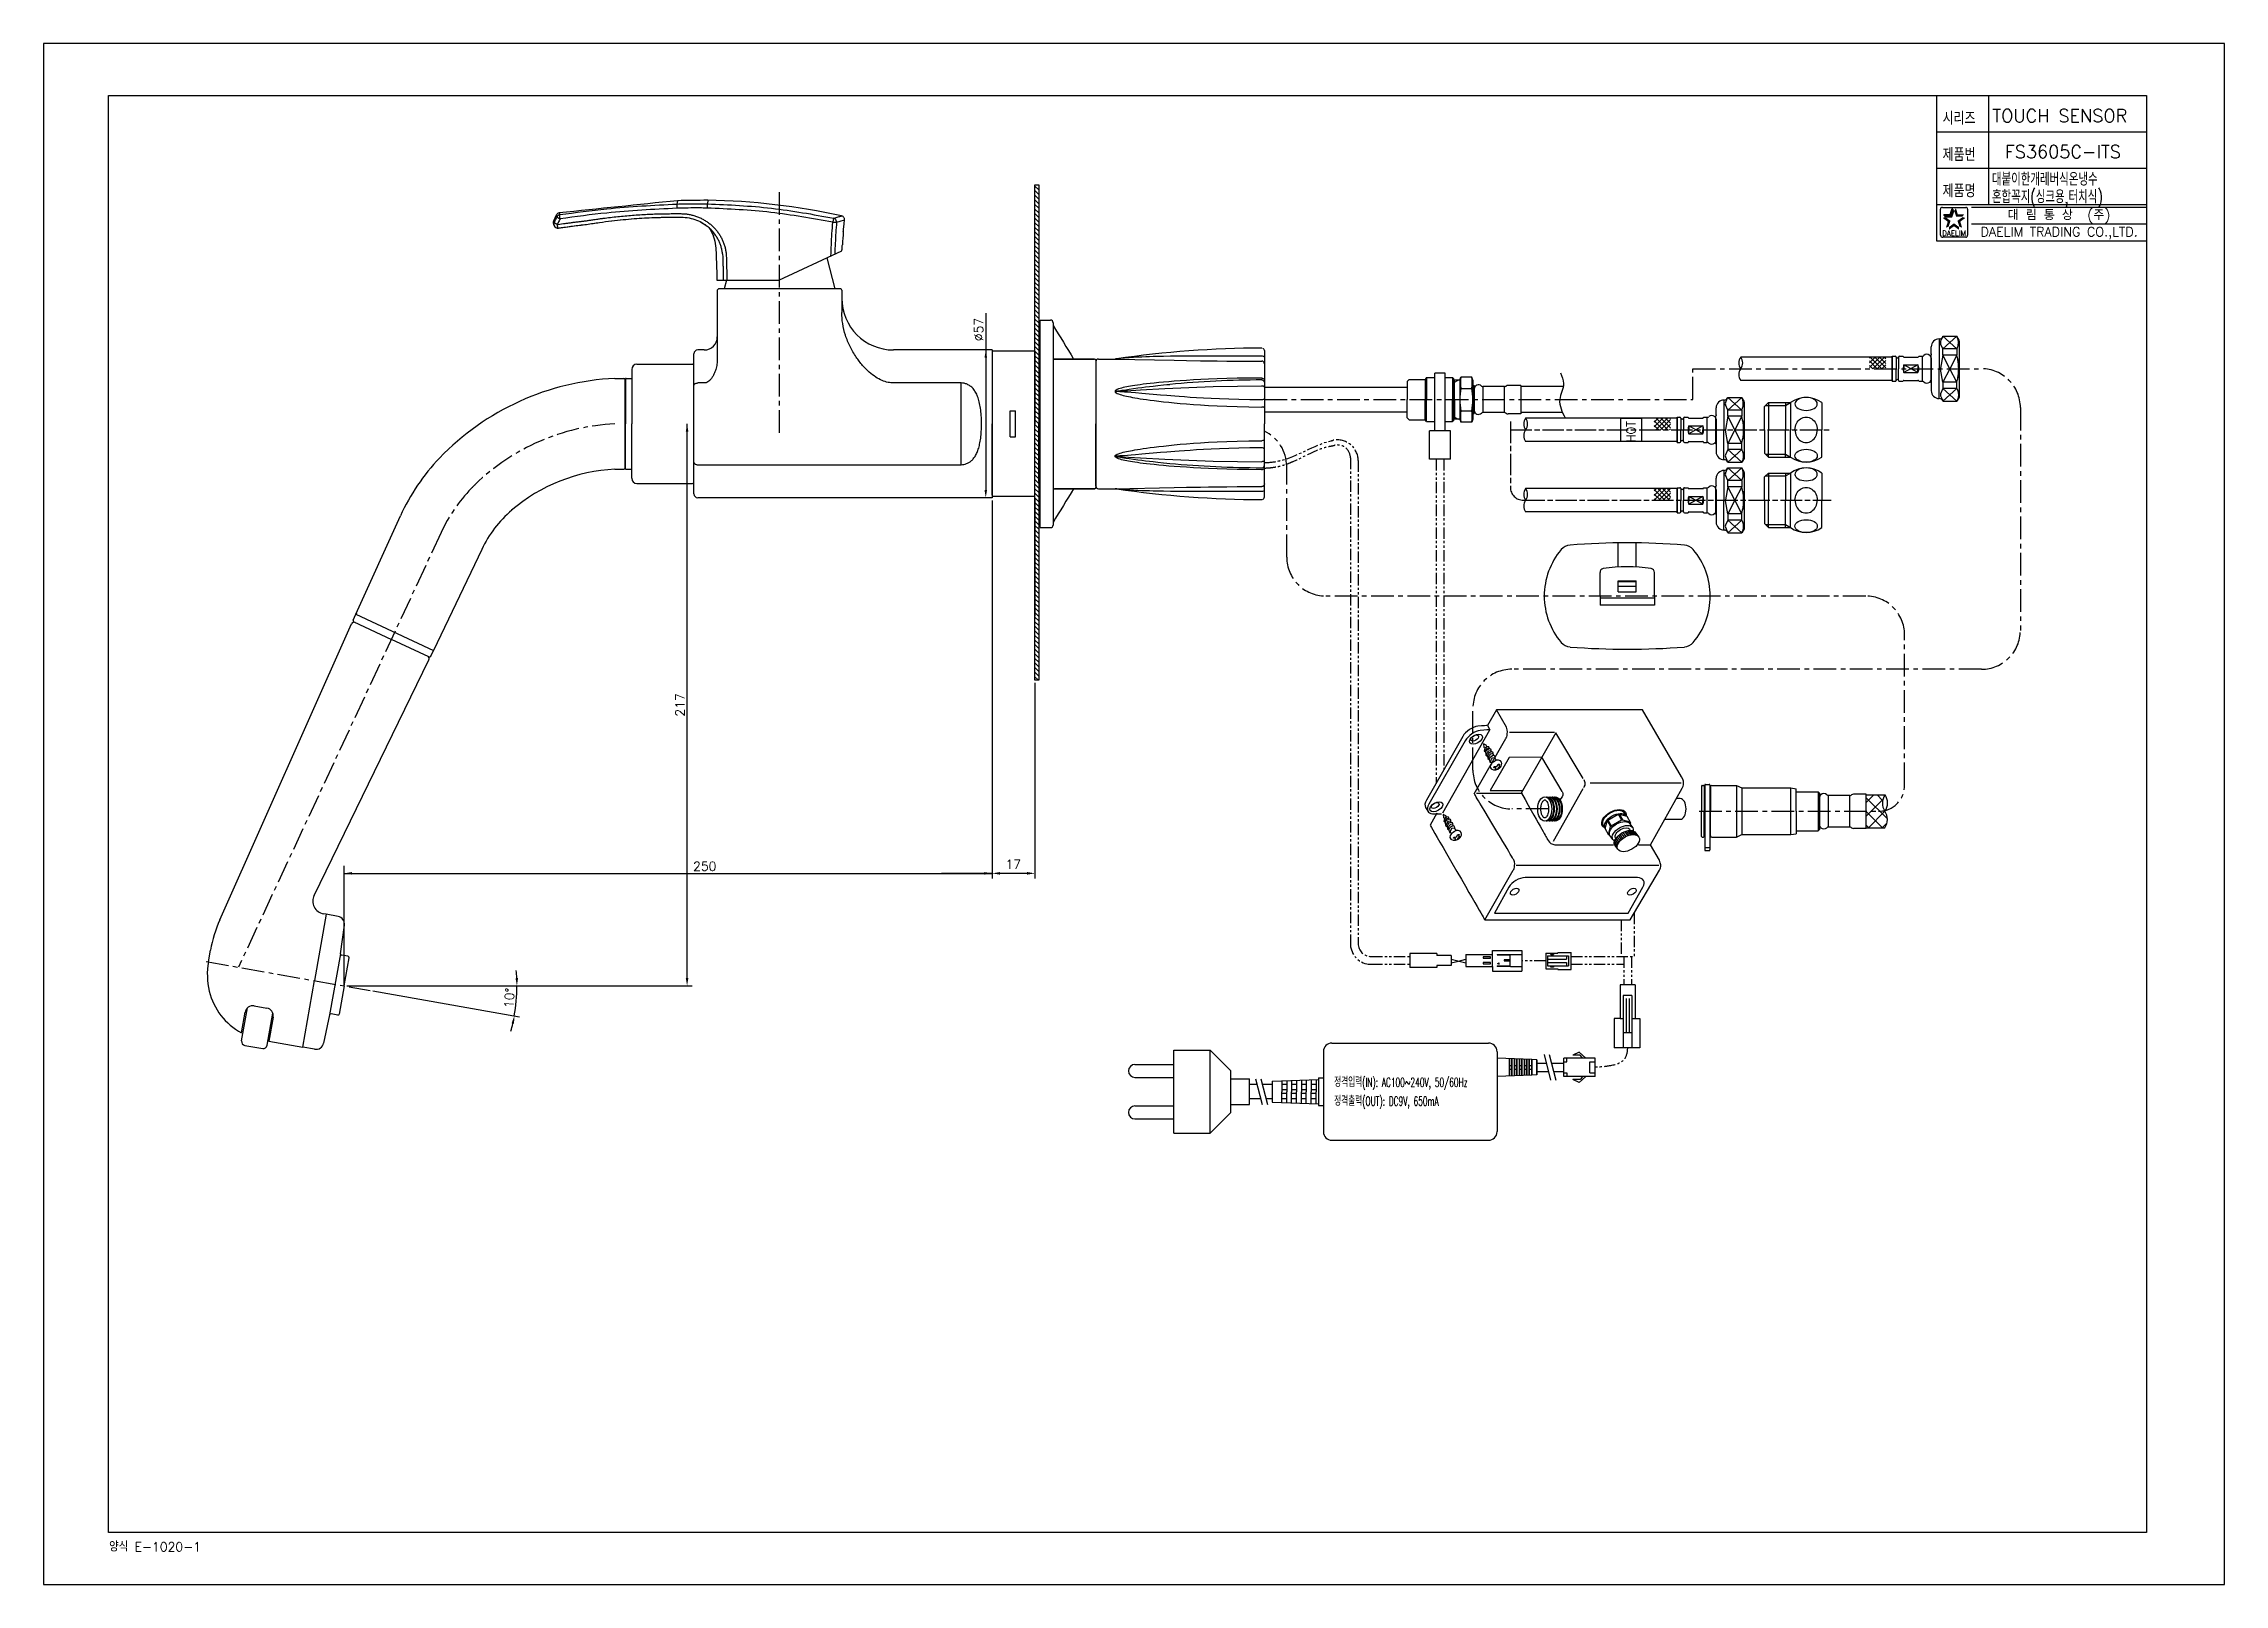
# Model space of a CAD drawing. Extents: x 0 to 841, y -594 to 0.
import ezdxf
from ezdxf.enums import TextEntityAlignment as Align

# ---------------------------------------------------------------- set-up
doc = ezdxf.new("R2010")
doc.units = 0
doc.header["$LTSCALE"] = 7
doc.header["$MEASUREMENT"] = 0
for name, pattern in [('CENTER', [2, 1.25, -0.25, 0.25, -0.25]), ('CHAIN', [0.3543, 0.2362, -0.0295, 0.0591, -0.0295]), ('PHANTOM2', [1.25, 0.625, -0.125, 0.125, -0.125, 0.125, -0.125])]:
    doc.linetypes.add(name, pattern=pattern)
doc.layers.get('0').update_dxf_attribs({"color": 2, "linetype": 'CONTINUOUS'})
for name, color, linetype in [('CL', 1, 'CENTER'), ('D', 2, 'CONTINUOUS'), ('DIM', 2, 'CONTINUOUS'), ('DWG', 7, 'CONTINUOUS'), ('HT', 3, 'CONTINUOUS'), ('Make2D 표시선', 7, 'CONTINUOUS'), ('PH', 3, 'PHANTOM2'), ('TXT', 4, 'CONTINUOUS')]:
    doc.layers.add(name, color=color, linetype=linetype)
doc.styles.add('GHS', font='romans', dxfattribs={"bigfont": 'ghs'})
doc.styles.add('ROMANS', font='romans')

msp = doc.modelspace()

# ---------------------------------------------------------------- texts
at = {"color": 7, "linetype": 'Continuous'}
for s, height, style, p in [('대 림 통 상  (주)', 4, 'GHS', (777.26, -66.3)), ('DAELIM TRADING CO.,LTD.', 3.6, 'ROMANS', (777.26, -73.07))]:
    msp.add_text(s, height=height, dxfattribs=dict(at, style=style)).set_placement(p, align=Align.MIDDLE)
at = {"color": 2, "linetype": 'Continuous', "style": 'ROMANS'}
msp.add_text('DAELIM', height=2, dxfattribs=at).set_placement((736.73, -74.07), align=Align.CENTER)
at = {"layer": 'D', "style": 'GHS'}
for s, height, width, p in [('시리즈', 5, 0.8, (732.34, -31.27)), ('제품번', 5, 0.8, (732.34, -45.27)), ('대붙이한개레버식온냉수', 5, 0.7, (751.37, -54.76)), ('제품명', 5, 0.8, (732.34, -59.27)), ('혼합꼭지(싱크용,터치식)', 5, 0.7, (751.37, -61.52)), ('정격입력(IN): AC100~240V, 50/60Hz', 3.5, 0.6, (497.68, -402.18)), ('정격출력(OUT): DC9V, 650mA', 3.5, 0.6, (497.68, -409.46))]:
    msp.add_text(s, height=height, dxfattribs=dict(at, width=width)).set_placement(p)
msp.add_text('TOUCH SENSOR', height=5, dxfattribs=at).set_placement((751.5, -30.29))
at = {"layer": 'D', "color": 7, "style": 'GHS'}
msp.add_text('FS3605C-ITS', height=5, dxfattribs=at).set_placement((756.33, -44.15))
at = {"layer": 'D', "ltscale": 0.6, "style": 'GHS', "width": 0.9}
msp.add_text('HOT', height=3.5, rotation=90, dxfattribs=at).set_placement((613.93, -153.62))
at = {"layer": 'DIM', "char_height": 3.5, "attachment_point": 5, "style": 'GHS'}
for s, insert, rotation in [('\\A1;%%C57', (360.59, -110.24), 90), ('\\A1;217', (245.4, -254.94), 90), ('\\A1;10%%D', (179.62, -367.94), 85.81658)]:
    msp.add_mtext(s, dxfattribs=dict(at, insert=insert, rotation=rotation))
for s, insert in [('250', (254.97, -317.13)), ('\\A1;17', (373.93, -316.38))]:
    msp.add_mtext(s, dxfattribs=dict(at, insert=insert))
at = {"layer": 'DWG', "style": 'GHS'}
msp.add_text('양식 E-1020-1', height=3.5, dxfattribs=at).set_placement((25.26, -581.28))

# ---------------------------------------------------------------- blocks, each defined once
blk = doc.blocks.new('BORDER')
for p, q in [((1, 1), (0, 1)), ((0, 1), (0, 0)), ((1, 0), (1, 1)), ((0, 0), (1, 0))]:
    blk.add_line(p, q)
blk = doc.blocks.new('A$C202E245C')
at = {"layer": 'DWG'}
for p, q in [((-6.11, 13.31), (-9.61, 13.31)), ((-9.61, -7.69), (-9.61, 13.31)), ((-6.93, -7.69), (-6.93, 13.31)), ((-6.11, 13.31), (2.98, 13.31)), ((-4.5, 6.31), (-0.2, 6.31)), ((-4.5, 6.31), (-4.5, -0.69)), ((-2.32, 6.31), (-2.32, -0.69)), ((-0.5, 6.31), (-0.5, -0.69)), ((-0.2, 6.31), (-0.2, -0.69)), ((5.08, 6.31), (14.37, 6.31)), ((-6.11, -7.69), (-9.61, -7.69)), ((-6.11, -7.69), (2.98, -7.69)), ((-4.5, -0.69), (-0.2, -0.69)), ((5.09, -0.69), (14.37, -0.69))]:
    blk.add_line(p, q, dxfattribs=at)
for centre, radius, start, end in [((-6.11, 7.05), 27.77, 90, 130.12946), ((-6.11, 7.05), 27.77, 49.87054, 90), ((-20.78, 24.45), 5, 130.12946, 175.62211), ((8.56, 24.45), 5, 4.37789, 49.87054), ((261.89, 2.81), 288.5, 175.62211, 184.37789), ((-274.11, 2.81), 288.5, 355.62211, 4.37789), ((2.98, 11.81), 1.5, 8.98046, 90), ((-53.99, 2.81), 59.18, 351.02746, 8.98046), ((2.98, -6.19), 1.5, 270, 351.02746), ((-20.78, -18.83), 5, 184.37789, 229.87054), ((-6.11, -1.42), 27.77, 229.87054, 270), ((-6.11, -1.42), 27.77, 270, 310.12946), ((8.56, -18.83), 5, 310.12946, 355.62211)]:
    blk.add_arc(centre, radius, start, end, dxfattribs=at)
blk = doc.blocks.new('nut')
at = {"layer": 'D', "ltscale": 0.6}
for p, q in [((40726.74, -8042.71), (40721.35, -8037.83)), ((40726.74, -8037.83), (40721.35, -8042.71)), ((40724.04, -8050.33), (40721.35, -8045.11)), ((40726.74, -8045.11), (40724.04, -8050.33)), ((40711.71, -8048.83), (40706.31, -8051.83)), ((40711.71, -8051.83), (40706.31, -8048.83)), ((40724.04, -8050.33), (40721.35, -8055.54)), ((40726.74, -8055.54), (40724.04, -8050.33)), ((40726.74, -8057.94), (40721.35, -8062.83)), ((40726.74, -8062.83), (40721.35, -8057.94))]:
    blk.add_line(p, q, dxfattribs=at)
at = {"layer": 'DWG'}
for p, q in [((40719.85, -8038.83), (40719.85, -8050.33)), ((40720.45, -8039.89), (40721.27, -8038.02)), ((40721.35, -8037.83), (40726.74, -8037.83)), ((40727.6, -8039.32), (40726.74, -8037.83)), ((40727.6, -8040.03), (40727.6, -8039.32)), ((40727.6, -8039.66), (40727.6, -8053.04)), ((40701.75, -8045.48), (40702.9, -8045.48)), ((40701.75, -8055.18), (40701.75, -8045.48)), ((40701.75, -8045.48), (40701.75, -8055.18)), ((40703.25, -8045.83), (40703.25, -8050.33)), ((40704.25, -8045.83), (40704.25, -8050.33)), ((40704.6, -8045.48), (40706.01, -8045.48)), ((40706.01, -8045.53), (40706.01, -8045.48)), ((40706.31, -8045.83), (40711.71, -8045.83)), ((40712.01, -8045.48), (40713.41, -8045.48)), ((40712.01, -8045.53), (40712.01, -8045.48)), ((40713.41, -8055.18), (40713.41, -8045.48)), ((40716.75, -8055.73), (40716.75, -8044.93)), ((40716.85, -8044.58), (40716.85, -8041.83)), ((40716.85, -8044.58), (40716.85, -8044.83)), ((40716.85, -8046.12), (40716.85, -8058.83)), ((40721.35, -8045.11), (40720.41, -8050.14)), ((40721.35, -8042.71), (40720.46, -8040.7)), ((40726.74, -8042.71), (40721.35, -8042.71)), ((40721.35, -8045.11), (40721.35, -8042.71)), ((40726.74, -8045.11), (40721.35, -8045.11)), ((40726.74, -8042.71), (40726.74, -8045.11)), ((40701.75, -8055.18), (40702.9, -8055.18)), ((40703.25, -8054.83), (40703.25, -8050.33)), ((40704.25, -8054.83), (40704.25, -8050.33)), ((40704.6, -8055.18), (40706.01, -8055.18)), ((40706.01, -8055.13), (40706.01, -8055.18)), ((40706.31, -8048.83), (40711.71, -8048.83)), ((40706.31, -8048.83), (40706.31, -8050.33)), ((40706.31, -8051.83), (40706.31, -8050.33)), ((40706.31, -8051.83), (40711.71, -8051.83)), ((40706.31, -8054.83), (40711.71, -8054.83)), ((40711.71, -8048.83), (40711.71, -8050.33)), ((40711.71, -8051.83), (40711.71, -8050.33)), ((40712.01, -8055.13), (40712.01, -8055.18)), ((40712.01, -8055.18), (40713.41, -8055.18)), ((40719.85, -8061.83), (40719.85, -8050.33)), ((40721.35, -8055.54), (40720.41, -8050.51)), ((40726.74, -8055.54), (40721.35, -8055.54)), ((40721.35, -8055.54), (40721.35, -8057.94)), ((40726.74, -8057.94), (40726.74, -8055.54)), ((40727.6, -8053.04), (40727.6, -8061.33)), ((40720.45, -8060.76), (40721.27, -8062.63)), ((40721.35, -8057.94), (40720.46, -8059.96)), ((40726.74, -8057.94), (40721.35, -8057.94)), ((40721.35, -8062.83), (40726.74, -8062.83)), ((40727.6, -8061.33), (40726.74, -8062.83))]:
    blk.add_line(p, q, dxfattribs=at)
for points in [[(40726.74, -8042.71), (40726.81, -8042.55), (40726.9, -8042.33), (40726.98, -8042.11), (40727.05, -8041.9), (40727.11, -8041.7), (40727.16, -8041.49), (40727.21, -8041.29), (40727.24, -8041.09), (40727.27, -8040.89), (40727.29, -8040.69), (40727.31, -8040.49), (40727.31, -8040.29), (40727.31, -8040.1), (40727.3, -8039.9), (40727.28, -8039.7), (40727.25, -8039.5), (40727.22, -8039.3), (40727.18, -8039.1), (40727.12, -8038.89), (40727.07, -8038.69), (40727, -8038.48), (40726.92, -8038.26), (40726.83, -8038.05), (40726.74, -8037.83)], [(40727.11, -8046.83), (40727.17, -8047.17), (40727.04, -8046.49), (40726.89, -8045.8), (40726.74, -8045.11)], [(40726.74, -8057.94), (40726.81, -8058.1), (40726.9, -8058.32), (40726.98, -8058.54), (40727.05, -8058.75), (40727.11, -8058.96), (40727.16, -8059.16), (40727.21, -8059.36), (40727.24, -8059.56), (40727.27, -8059.76), (40727.29, -8059.96), (40727.31, -8060.16), (40727.31, -8060.36), (40727.31, -8060.55), (40727.3, -8060.75), (40727.28, -8060.95), (40727.25, -8061.15), (40727.22, -8061.35), (40727.18, -8061.55), (40727.12, -8061.76), (40727.07, -8061.96), (40727, -8062.17), (40726.92, -8062.39), (40726.83, -8062.6), (40726.74, -8062.83)]]:
    blk.add_lwpolyline(points, dxfattribs=at)
for points in [[(40727.17, -8053.48), (40727.1, -8053.88, 0.089594), (40727.1, -8046.77)], [(40726.74, -8055.54), (40726.89, -8054.85), (40727.04, -8054.16), (40727.17, -8053.48), (40727.1, -8053.88, 0.003385), (40727.14, -8053.61)]]:
    blk.add_lwpolyline(points, format="xyb", dxfattribs=at)
for centre, radius, start, end in [((40719.85, -8041.83), 3, 89.45972, 180), ((40719.94, -8037.33), 1.5, 267.83899, 340.5774), ((40721.37, -8040.29), 1, 156.49751, 203.97511), ((40702.9, -8045.83), 0.35, 360, 90), ((40703.55, -8045.75), 0.3, 186.28763, 208.55226), ((40703.75, -8045.64), 0.532, 208.55226, 331.44774), ((40703.96, -8045.75), 0.3, 331.44774, 353.71237), ((40704.6, -8045.83), 0.35, 90, 180), ((40706.31, -8045.53), 0.3, 180, 270), ((40711.71, -8045.53), 0.3, 270, 0), ((40713.41, -8044.68), 0.8, 270, 314.45929), ((40715.13, -8046.42), 1.65, 47.92687, 134.45929), ((40715.13, -8046.42), 1.65, 10.34495, 47.92687), ((40716.85, -8044.93), 0.1, 90, 180), ((40702.9, -8054.83), 0.35, 270, 0), ((40703.55, -8054.9), 0.3, 151.44774, 173.71237), ((40703.75, -8055.01), 0.532, 28.55226, 151.44774), ((40703.96, -8054.9), 0.3, 6.28763, 28.55226), ((40704.6, -8054.83), 0.35, 180, 270), ((40709.91, -8050.33), 3.9, 157.38014, 180), ((40709.91, -8050.33), 3.9, 180, 202.61986), ((40706.31, -8055.13), 0.3, 90, 180), ((40708.11, -8050.33), 3.9, 0, 22.61986), ((40708.11, -8050.33), 3.9, 337.38014, 0), ((40711.71, -8055.13), 0.3, 0, 90), ((40713.41, -8055.98), 0.8, 45.54071, 90), ((40715.13, -8054.23), 1.65, 225.54071, 312.07313), ((40715.13, -8054.23), 1.65, 312.07313, 349.65505), ((40716.85, -8055.73), 0.1, 180, 270), ((40721.39, -8050.33), 1, 169.35595, 190.64405), ((40719.85, -8058.83), 3, 180, 270.54028), ((40719.94, -8063.32), 1.5, 19.4226, 92.16101), ((40721.37, -8060.36), 1, 156.02489, 203.50249)]:
    blk.add_arc(centre, radius, start, end, dxfattribs=at)
blk = doc.blocks.new('HOSE')
at = {"layer": 'HT', "ltscale": 0.6}
h = blk.add_hatch(dxfattribs=at)
h.set_pattern_fill('ANSI37', color=256, scale=10, angle=90)
h.set_pattern_definition([(135, (36912.7817, -28545.7335), (-0.88388348, -0.88388348), []), (225, (36912.7817, -28545.7335), (0.88388348, -0.88388348), [])])
h.paths.add_polyline_path([(40969.21, -8320.8), (40969.21, -8316.3), (40975.48, -8316.3), (40975.48, -8320.8)])
at = {"layer": 'D'}
for centre, start, end in [((40922.6, -8318.55), 143.15466, 216.84534), ((40916.6, -8318.55), 323.15466, 36.84534), ((40922.6, -8323.05), 143.15466, 216.84534)]:
    blk.add_arc(centre, 3.75, start, end, dxfattribs=at)
at = {"layer": 'DWG'}
for p, q in [((40956.35, -8316.3), (40919.6, -8316.3)), ((40977.96, -8316.3), (40956.35, -8316.3)), ((40977.96, -8325.3), (40919.6, -8325.3))]:
    blk.add_line(p, q, dxfattribs=at)
at = {"layer": 'D'}
blk.add_blockref('nut', (276.22, -270.48), dxfattribs=at)

# ---------------------------------------------------------------- hatches: boundary and pattern name
at = {"layer": 'D', "ltscale": 0.6}
h = msp.add_hatch(dxfattribs=at)
h.set_pattern_fill('ANSI31', color=3, scale=10, angle=-270)
h.set_pattern_definition([(135, (-5605.0572, -18922.3666), (-0.88388348, -0.88388348), [])])
h.paths.add_polyline_path([(383.8, -54.38), (383.8, -245.38), (382.3, -245.38), (382.3, -54.38)])

# ---------------------------------------------------------------- linework, layer by layer
at = {"color": 7}
for p, q in [((730, -20), (730, -76)), ((750, -20), (750, -62)), ((730, -34), (811, -34)), ((730, -48), (811, -48)), ((730, -62), (811, -62)), ((730, -76), (811, -76))]:
    msp.add_line(p, q, dxfattribs=at)
at = {"color": 2, "linetype": 'Continuous'}
for p, q in [((731.48, -73.87), (731.48, -63.87)), ((732.23, -63.12), (741.23, -63.12)), ((741.98, -63.87), (741.98, -73.87)), ((743.5, -63), (811, -63)), ((741.23, -74.62), (732.48, -74.62)), ((743.5, -69.5), (811, -69.5))]:
    msp.add_line(p, q, dxfattribs=at)
at = {"color": 2}
for p, q in [((732.81, -65.82), (735.24, -65.82)), ((733.48, -66.73), (732.81, -65.82)), ((733.48, -66.73), (735.9, -66.73)), ((735.24, -65.82), (735.99, -63.51)), ((735.9, -66.73), (736.65, -64.43)), ((736.65, -64.43), (735.99, -63.51))]:
    msp.add_line(p, q, dxfattribs=at)
at = {"color": 7, "linetype": 'Continuous'}
for p, q in [((383.8, -124.34), (383.8, -146.59)), ((384.3, -124.34), (383.8, -124.34)), ((384.3, -128.84), (383.8, -128.84)), ((470.8, -132.49), (525.85, -132.49)), ((470.8, -141.99), (525.85, -141.99)), ((383.8, -168.84), (383.8, -146.59)), ((384.3, -164.34), (383.8, -164.34)), ((384.3, -168.84), (383.8, -168.84))]:
    msp.add_line(p, q, dxfattribs=at)
for p, q in [((664.08, -139.54), (671.71, -139.54)), ((671.71, -139.54), (673.66, -138.41)), ((664.08, -158.24), (671.71, -158.24)), ((671.71, -158.24), (673.66, -159.37)), ((664.08, -166.69), (671.71, -166.69)), ((671.71, -166.69), (673.66, -165.56)), ((664.08, -185.39), (671.71, -185.39)), ((671.71, -185.39), (673.66, -186.52))]:
    msp.add_line(p, q)
at = {"color": 1}
msp.add_line((542.83, -353.01), (548.43, -354.42), dxfattribs=at)
at = {"color": 3}
for p, q in [((545.63, -353.72), (548.43, -353.01)), ((542.83, -354.42), (545.63, -353.72))]:
    msp.add_line(p, q, dxfattribs=at)
at = {"linetype": 'ByBlock'}
for p, q in [((610.3, -368.13), (610.3, -381.41)), ((611.4, -368.13), (611.4, -381.41))]:
    msp.add_line(p, q, dxfattribs=at)
at = {"color": 2, "linetype": 'Continuous'}
for centre, radius, start, end in [((732.23, -63.87), 0.75, 90, 180), ((741.23, -63.87), 0.75, 0, 90), ((732.35, -73.74), 0.884, 188.1301, 278.1301), ((741.23, -73.87), 0.75, 270, 0)]:
    msp.add_arc(centre, radius, start, end, dxfattribs=at)
at = {"color": 2}
for points in [[(734.32, -68.65), (735.4, -68.3), (732.36, -67.22), (733.43, -66.87)], [(732.81, -65.82), (733.48, -66.73), (735.24, -65.82), (735.9, -66.73)], [(735.24, -65.82), (735.9, -66.73), (735.99, -63.51), (736.65, -64.43)], [(737.47, -63.51), (736.8, -64.43), (738.22, -65.82), (737.55, -66.73)], [(738.22, -65.82), (737.55, -66.73), (740.64, -65.82), (739.98, -66.73)], [(741.1, -67.22), (740.02, -66.87), (739.14, -68.65), (738.06, -68.3)], [(733.57, -70.95), (734.65, -70.6), (734.32, -68.65), (735.4, -68.3)], [(736.73, -70.4), (736.73, -69.27), (734.77, -71.82), (734.77, -70.69)], [(738.69, -71.82), (738.69, -70.69), (736.73, -70.4), (736.73, -69.27)], [(739.14, -68.65), (738.06, -68.3), (739.89, -70.95), (738.81, -70.6)]]:
    msp.add_solid(points, dxfattribs=at)
at = {"layer": 'CL'}
for p, q in [((283.8, -150.02), (283.8, -56.91)), ((635.99, -137.24), (635.99, -125.34)), ((635.99, -125.34), (747.33, -125.34)), ((470.8, -137.24), (635.99, -137.24)), ((762.33, -140.34), (762.33, -226.2)), ((153.28, -188.5), (75.13, -356.09)), ((747.33, -241.2), (566.19, -241.2)), ((551.19, -280.05), (551.19, -256.2)), ((580.41, -295.05), (566.19, -295.05)), ((638.39, -295.95), (707.67, -295.95)), ((62.67, -353.89), (125.91, -365.04))]:
    msp.add_line(p, q, dxfattribs=at)
at = {"layer": 'CL', "linetype": 'CHAIN', "ltscale": 5}
for p, q in [((565.65, -145.74), (565.65, -171.04)), ((565.65, -148.89), (689.4, -148.89)), ((570.65, -176.04), (689.4, -176.04))]:
    msp.add_line(p, q, dxfattribs=at)
at = {"layer": 'CL', "linetype": 'CENTER'}
for p, q in [((479.38, -197.96), (479.38, -162.99)), ((702.67, -212.96), (494.38, -212.96)), ((717.67, -285.95), (717.67, -227.96))]:
    msp.add_line(p, q, dxfattribs=at)
at = {"layer": 'CL'}
for centre, radius, start, end in [((747.33, -140.34), 15, 0, 90), ((224.29, -229.49), 83, 92.76118, 134.10776), ((210.37, -215.13), 63, 136.17388, 155), ((210.37, -215.13), 63, 134.10776, 136.17388), ((747.33, -226.2), 15, 270, 0), ((566.19, -256.2), 15, 90, 180), ((566.19, -280.05), 15, 180, 270)]:
    msp.add_arc(centre, radius, start, end, dxfattribs=at)
at = {"layer": 'CL', "linetype": 'CENTER'}
for centre, radius, start, end in [((464.38, -162.99), 15, 0, 64.68306), ((494.38, -197.96), 15, 180, 270), ((702.67, -227.96), 15, 0, 90), ((707.67, -285.95), 10, 270, 0)]:
    msp.add_arc(centre, radius, start, end, dxfattribs=at)
at = {"layer": 'CL', "linetype": 'CHAIN', "ltscale": 5}
msp.add_arc((570.65, -171.04), 5, 180, 270, dxfattribs=at)
at = {"layer": 'D'}
for p, q in [((544.15, -130.49), (543.85, -130.49)), ((544.15, -130.49), (545.45, -129.74)), ((555.06, -132.24), (555.06, -142.24)), ((563.41, -142.24), (563.41, -132.24)), ((544.15, -143.99), (543.85, -143.99)), ((544.15, -143.99), (545.45, -144.74)), ((688.23, -289.85), (688.23, -302.05)), ((696.59, -302.05), (696.59, -289.85)), ((578.63, -389.67), (581.18, -399.67)), ((580.63, -389.67), (583.18, -399.67)), ((467.41, -399.05), (469.96, -409.05)), ((469.41, -399.05), (471.96, -409.05))]:
    msp.add_line(p, q, dxfattribs=at)
at = {"layer": 'D', "ltscale": 0.6}
for p, q in [((546.57, -132.91), (550.73, -132.91)), ((546.57, -141.57), (550.73, -141.57)), ((382.3, -246.38), (382.3, -321.88)), ((365.8, -315.58), (365.8, -321.88)), ((365.8, -319.88), (346.27, -319.88)), ((379.3, -319.88), (368.8, -319.88))]:
    msp.add_line(p, q, dxfattribs=at)
for points in [[(383.8, -54.38), (383.8, -245.38), (382.3, -245.38), (382.3, -54.38)], [(608.28, -144.39), (616.17, -144.39), (616.17, -153.39), (608.28, -153.39)]]:
    msp.add_lwpolyline(points, close=True, dxfattribs=at)
for centre, radius, start, end in [((568.56, -137.24), 22.41, 168.85963, 191.14037), ((557.3, -130.74), 10.94, 168.59018, 191.40982), ((540, -130.74), 10.94, 348.59018, 11.40982), ((528.74, -137.24), 22.41, 348.85963, 11.14037), ((557.3, -143.73), 10.94, 168.59018, 191.40982), ((540, -143.73), 10.94, 348.59018, 11.40982)]:
    msp.add_arc(centre, radius, start, end, dxfattribs=at)
msp.add_spline([(584.99, -126.88), (586.15, -131.03), (584.66, -137.24), (586.8, -144.33)], degree=3, dxfattribs=at)
for points in [[(368.8, -319.38), (368.8, -320.38), (365.8, -319.88)], [(379.3, -319.38), (379.3, -320.38), (382.3, -319.88)]]:
    msp.add_solid(points, dxfattribs=at)
at = {"layer": 'DIM'}
for p, q in [((363.34, -103.97), (363.34, -172.09)), ((248.15, -360.29), (248.15, -146.59)), ((365.8, -176.09), (365.8, -321.88)), ((382.3, -175.07), (382.3, -220.68)), ((115.94, -363.29), (115.94, -317.01)), ((115.94, -319.88), (365.8, -319.88)), ((116.94, -363.29), (250.15, -363.29)), ((126.9, -365.22), (183.5, -375.2))]:
    msp.add_line(p, q, dxfattribs=at)
at = {"layer": 'DIM', "color": 7, "linetype": 'ByBlock'}
for p, q in [((537.23, -350.75), (526.83, -350.75)), ((526.83, -350.75), (526.83, -356.16)), ((537.23, -350.75), (537.23, -351.55)), ((542.83, -351.55), (537.23, -351.55)), ((542.83, -351.55), (542.83, -355.36)), ((560.61, -351.13), (560.61, -351.34)), ((537.23, -356.16), (526.83, -356.16)), ((542.83, -355.36), (537.23, -355.36)), ((537.23, -355.36), (537.23, -356.16)), ((560.61, -355.52), (560.61, -355.74)), ((612.5, -366.93), (609.2, -366.93)), ((609.2, -366.93), (609.2, -381.41)), ((612.5, -366.93), (612.5, -381.41)), ((609.2, -381.41), (609.2, -387.15)), ((612.5, -381.41), (612.5, -387.15)), ((586.24, -398.16), (586.24, -391.18)), ((598.38, -391.18), (586.24, -391.18)), ((598.38, -398.16), (598.38, -391.18)), ((587.66, -398.16), (586.24, -398.16)), ((598.38, -398.16), (587.66, -398.16))]:
    msp.add_line(p, q, dxfattribs=at)
at = {"layer": 'DIM', "color": 0, "linetype": 'ByBlock'}
for p, q in [((548.43, -351.13), (558.8, -351.13)), ((548.43, -351.13), (548.43, -355.74)), ((558.8, -355.74), (558.8, -349.67)), ((558.8, -349.67), (570.06, -349.67)), ((560.61, -351.13), (565.75, -351.13)), ((560.61, -351.34), (565.46, -351.34)), ((565.46, -351.34), (565.46, -355.52)), ((565.75, -351.13), (570.06, -351.13)), ((570.06, -349.67), (570.06, -357.61)), ((579.26, -350.65), (584.01, -350.65)), ((579.26, -350.65), (579.26, -356.63)), ((580.01, -351.73), (588.11, -351.73)), ((580.01, -351.73), (580.01, -355.5)), ((580.01, -352.91), (587.27, -352.91)), ((581.28, -351.22), (582.32, -351.22)), ((581.28, -351.31), (581.28, -351.22)), ((582.32, -351.31), (581.28, -351.31)), ((582.32, -351.22), (582.32, -351.31)), ((584.01, -350.37), (587.53, -350.37)), ((584.01, -350.37), (584.01, -350.65)), ((587.27, -351.73), (587.27, -352.91)), ((587.53, -350.37), (589.08, -350.37)), ((588.11, -351.73), (588.11, -355.5)), ((589.08, -356.89), (589.08, -350.37)), ((548.43, -355.74), (558.8, -355.74)), ((558.8, -355.74), (558.8, -357.61)), ((558.8, -357.61), (570.06, -357.61)), ((560.61, -355.52), (565.46, -355.52)), ((565.75, -355.74), (560.61, -355.74)), ((560.65, -354.6), (561.33, -354.34)), ((560.65, -354.6), (561.33, -354.95)), ((561.33, -354.95), (561.33, -354.34)), ((565.75, -355.74), (570.06, -355.74)), ((579.26, -356.63), (584.01, -356.63)), ((580.01, -354.28), (587.27, -354.28)), ((580.01, -355.5), (588.11, -355.5)), ((581.28, -355.91), (582.32, -355.91)), ((581.28, -356.01), (581.28, -355.91)), ((582.32, -356.01), (581.28, -356.01)), ((582.32, -355.91), (582.32, -356.01)), ((584.01, -356.63), (584.01, -356.89)), ((584.01, -356.89), (589.08, -356.89)), ((587.27, -354.28), (587.27, -355.5)), ((607.96, -362.88), (607.96, -375.84)), ((613.74, -362.88), (607.96, -362.88)), ((613.74, -362.88), (613.74, -375.84)), ((607.96, -375.84), (605.63, -375.84)), ((605.63, -375.84), (605.63, -387.15)), ((607.96, -375.84), (609.2, -375.84)), ((612.5, -375.84), (615.56, -375.84)), ((615.56, -375.84), (615.56, -387.15)), ((615.56, -375.84), (615.56, -387.15)), ((612.5, -381.41), (609.2, -381.41)), ((615.56, -387.15), (605.63, -387.15))]:
    msp.add_line(p, q, dxfattribs=at)
for points in [[(558.03, -352.12), (555.13, -352.12), (555.13, -352.6), (558.03, -352.6)], [(565.46, -353.19), (563.25, -353.19), (563.25, -353.67), (565.46, -353.67)], [(558.03, -354.31), (555.13, -354.31), (555.13, -354.8), (558.03, -354.8)]]:
    msp.add_lwpolyline(points, close=True, dxfattribs=at)
at = {"layer": 'DIM'}
for start, end in [(2.58126, 5.16253), (350, 0), (344.83747, 347.41874)]:
    msp.add_arc((115.94, -363.29), 66.6, start, end, dxfattribs=at)
for points in [[(362.84, -121.07), (363.84, -121.07), (363.34, -118.07)], [(247.65, -149.59), (248.65, -149.59), (248.15, -146.59)], [(362.84, -172.09), (363.84, -172.09), (363.34, -175.09)], [(118.94, -319.38), (118.94, -320.38), (115.94, -319.88)], [(362.8, -319.38), (362.8, -320.38), (365.8, -319.88)], [(182.97, -360.27), (181.97, -360.3), (182.54, -363.29)], [(247.65, -360.29), (248.65, -360.29), (248.15, -363.29)], [(180.45, -377.69), (181.43, -377.89), (181.53, -374.85)]]:
    msp.add_solid(points, dxfattribs=at)
at = {"layer": 'DWG'}
for p, q in [((197.99, -66.76), (197.72, -66.1)), ((198.84, -65.25), (199.11, -65.92)), ((244.41, -60.56), (244.25, -61.83)), ((256.13, -60.39), (255.96, -61.76)), ((196.64, -69.54), (196.9, -70.19)), ((196.67, -68.34), (196.93, -68.99)), ((198.5, -71.1), (198.5, -71.1)), ((198.5, -71.1), (198.5, -71.1)), ((257.25, -71.57), (257.24, -71.56)), ((308.75, -69.31), (308.87, -68.04)), ((283.47, -91.19), (307.82, -79.83)), ((301.99, -82.55), (305.12, -94.59)), ((259.61, -91.18), (283.47, -91.19)), ((263.36, -91.19), (262.48, -94.59)), ((384.3, -186.59), (384.3, -106.59)), ((384.3, -106.59), (388.3, -106.59)), ((389.3, -107.59), (389.3, -185.59)), ((470, -117.41), (470.31, -117.53)), ((470.31, -117.53), (470.57, -117.76)), ((250.8, -173.59), (250.8, -119.59)), ((382, -118.59), (365.8, -118.59)), ((382.3, -118.89), (382.3, -146.59)), ((384.3, -120.24), (384.3, -118.09)), ((389.8, -121.59), (405.3, -121.59)), ((405.3, -121.59), (389.8, -121.59)), ((405.8, -122.09), (405.8, -171.09)), ((405.8, -122.59), (405.8, -146.59)), ((406.8, -121.59), (413.21, -121.59)), ((413.21, -121.59), (436.02, -122.05)), ((413.43, -121.58), (413.29, -121.59)), ((413.54, -121.57), (413.71, -121.54)), ((413.71, -121.54), (413.72, -121.54)), ((413.72, -121.54), (413.71, -121.54)), ((413.72, -121.54), (413.72, -121.54)), ((425, -120.76), (423.54, -120.82)), ((426.42, -120.71), (425, -120.76)), ((427.95, -120.67), (426.42, -120.71)), ((429.73, -120.63), (427.95, -120.67)), ((431.9, -120.59), (429.73, -120.63)), ((434.6, -120.55), (431.9, -120.59)), ((437.97, -120.52), (434.6, -120.55)), ((436.02, -122.05), (440.77, -122.14)), ((453.51, -120.5), (447.28, -120.49)), ((470.57, -117.76), (470.74, -118.05)), ((470.74, -118.05), (470.8, -118.39)), ((470.8, -118.39), (470.8, -146.59)), ((220.3, -129.09), (223.8, -129.09)), ((220.3, -129.09), (223.8, -129.09)), ((224.3, -146.59), (224.3, -129.59)), ((224.4, -129.29), (224.4, -146.59)), ((224.6, -129.09), (226.8, -129.09)), ((413.71, -134.06), (413.72, -134.06)), ((413.72, -134.1), (413.72, -134.02)), ((415.87, -133.65), (417.4, -133.41)), ((416.86, -134.32), (415.88, -134.25)), ((418.02, -134.4), (416.86, -134.32)), ((417.4, -133.41), (418.7, -133.22)), ((419.46, -134.51), (418.02, -134.4)), ((418.7, -133.22), (420.26, -132.99)), ((421.1, -134.65), (419.46, -134.51)), ((420.26, -132.99), (421.94, -132.76)), ((421.94, -132.76), (423.55, -132.55)), ((423.55, -132.55), (424.99, -132.36)), ((424.99, -132.36), (426.42, -132.19)), ((426.42, -132.19), (427.95, -132.01)), ((427.95, -132.01), (429.73, -131.81)), ((429.73, -131.81), (431.9, -131.59)), ((525.85, -130.24), (526.6, -129.49)), ((525.85, -130.24), (525.85, -137.24)), ((526.6, -129.49), (532.85, -129.49)), ((533.28, -128.74), (532.85, -129.49)), ((532.85, -129.49), (532.85, -137.24)), ((533.28, -128.74), (536.51, -128.74)), ((533.28, -128.74), (533.28, -137.24)), ((536.51, -149.24), (536.51, -126.99)), ((540.51, -126.99), (536.51, -126.99)), ((540.51, -149.24), (540.51, -126.99)), ((540.51, -128.74), (543.35, -128.74)), ((543.85, -129.24), (543.35, -128.74)), ((543.35, -128.74), (543.35, -137.24)), ((543.85, -137.24), (543.85, -129.24)), ((546.15, -129.74), (543.85, -129.74)), ((544.15, -137.24), (544.15, -129.74)), ((546.15, -129.74), (546.57, -128.58)), ((546.15, -129.74), (546.15, -144.74)), ((550.73, -128.58), (546.57, -128.58)), ((551.15, -129.74), (550.73, -128.58)), ((551.15, -129.74), (551.15, -137.24)), ((551.15, -131.84), (551.69, -131.84)), ((551.69, -131.84), (551.69, -142.64)), ((563.41, -132.24), (555.06, -132.24)), ((563.91, -132.06), (563.97, -132.01)), ((569.69, -131.74), (564.78, -131.74)), ((569.69, -131.74), (569.69, -142.74)), ((586.02, -132.24), (569.69, -132.24)), ((423.54, -134.86), (421.1, -134.65)), ((430.76, -135.49), (423.54, -134.86)), ((433.18, -135.7), (430.76, -135.49)), ((525.85, -144.24), (525.85, -137.24)), ((532.85, -144.99), (532.85, -137.24)), ((533.28, -145.74), (533.28, -137.24)), ((543.35, -145.74), (543.35, -137.24)), ((543.85, -145.24), (543.85, -137.24)), ((544.15, -137.24), (544.15, -144.74)), ((551.15, -137.24), (551.15, -144.74)), ((551.15, -142.64), (551.69, -142.64)), ((563.41, -142.24), (555.06, -142.24)), ((563.91, -142.41), (563.97, -142.46)), ((569.69, -142.74), (564.78, -142.74)), ((585.78, -142.24), (569.69, -142.24)), ((665.21, -138.41), (663.71, -139.91)), ((663.71, -148.89), (663.71, -139.91)), ((665.21, -138.41), (673.71, -138.41)), ((665.21, -138.41), (665.21, -148.89)), ((671.71, -138.41), (671.71, -148.89)), ((673.71, -138.41), (673.71, -148.89)), ((685.71, -138.41), (685.71, -148.89)), ((224.3, -163.59), (224.3, -146.59)), ((224.4, -163.89), (224.4, -146.59)), ((250.8, -173.59), (250.8, -146.59)), ((365.8, -174.09), (365.8, -146.59)), ((382.3, -174.29), (382.3, -146.59)), ((384.3, -175.09), (384.3, -146.59)), ((405.8, -170.59), (405.8, -146.59)), ((470.8, -174.78), (470.8, -146.59)), ((525.85, -144.24), (526.6, -144.99)), ((526.6, -144.99), (532.85, -144.99)), ((533.28, -145.74), (532.85, -144.99)), ((533.28, -145.74), (536.51, -145.74)), ((534.51, -160.24), (534.51, -149.24)), ((542.51, -149.24), (534.51, -149.24)), ((540.51, -145.74), (543.35, -145.74)), ((542.51, -160.24), (542.51, -149.24)), ((543.85, -145.24), (543.35, -145.74)), ((546.15, -144.74), (543.85, -144.74)), ((546.15, -144.74), (546.57, -145.9)), ((550.73, -145.9), (546.57, -145.9)), ((551.15, -144.74), (550.73, -145.9)), ((663.71, -148.89), (663.71, -157.87)), ((665.21, -159.37), (665.21, -148.89)), ((671.71, -159.37), (671.71, -148.89)), ((673.71, -159.37), (673.71, -148.89)), ((685.71, -159.37), (685.71, -148.89)), ((413.71, -159.11), (413.72, -159.11)), ((413.72, -159.07), (413.72, -159.15)), ((415.87, -159.52), (417.4, -159.76)), ((416.86, -158.86), (415.88, -158.92)), ((418.02, -158.77), (416.86, -158.86)), ((417.4, -159.76), (418.7, -159.96)), ((419.46, -158.66), (418.02, -158.77)), ((421.1, -158.53), (419.46, -158.66)), ((423.54, -158.32), (421.1, -158.53)), ((430.76, -157.68), (423.54, -158.32)), ((433.18, -157.48), (430.76, -157.68)), ((665.21, -159.37), (663.71, -157.87)), ((665.21, -159.37), (673.71, -159.37)), ((220.3, -164.09), (223.8, -164.09)), ((220.3, -164.09), (223.8, -164.09)), ((224.6, -164.09), (226.8, -164.09)), ((418.7, -159.96), (420.26, -160.18)), ((420.26, -160.18), (421.94, -160.41)), ((421.94, -160.41), (423.55, -160.62)), ((423.55, -160.62), (424.99, -160.81)), ((424.99, -160.81), (426.42, -160.98)), ((426.42, -160.98), (427.95, -161.16)), ((427.95, -161.16), (429.73, -161.36)), ((429.73, -161.36), (431.9, -161.58)), ((542.51, -160.24), (534.51, -160.24)), ((665.21, -165.56), (663.71, -167.06)), ((663.71, -176.04), (663.71, -167.06)), ((665.21, -165.56), (673.71, -165.56)), ((665.21, -165.56), (665.21, -176.04)), ((671.71, -165.56), (671.71, -176.04)), ((673.71, -165.56), (673.71, -176.04)), ((685.71, -165.56), (685.71, -176.04)), ((382, -174.59), (365.8, -174.59)), ((389.8, -171.59), (405.3, -171.59)), ((405.3, -171.59), (389.8, -171.59)), ((406.8, -171.59), (413.21, -171.59)), ((413.21, -171.59), (436.02, -171.12)), ((413.43, -171.59), (413.29, -171.58)), ((413.54, -171.61), (413.71, -171.63)), ((413.71, -171.63), (413.72, -171.63)), ((413.72, -171.63), (413.71, -171.63)), ((413.72, -171.63), (413.72, -171.63)), ((425, -172.41), (423.54, -172.36)), ((426.42, -172.46), (425, -172.41)), ((427.95, -172.5), (426.42, -172.46)), ((429.73, -172.54), (427.95, -172.5)), ((431.9, -172.58), (429.73, -172.54)), ((434.6, -172.62), (431.9, -172.58)), ((437.97, -172.65), (434.6, -172.62)), ((436.02, -171.12), (440.77, -171.03)), ((453.51, -172.67), (447.28, -172.68)), ((470, -175.76), (470.31, -175.64)), ((470.31, -175.64), (470.57, -175.42)), ((470.57, -175.42), (470.74, -175.12)), ((470.74, -175.12), (470.8, -174.78)), ((663.71, -176.04), (663.71, -185.02)), ((665.21, -186.52), (665.21, -176.04)), ((671.71, -186.52), (671.71, -176.04)), ((673.71, -186.52), (673.71, -176.04)), ((685.71, -186.52), (685.71, -176.04)), ((120.4, -219.97), (137.62, -182.06)), ((665.21, -186.52), (663.71, -185.02)), ((384.3, -186.59), (388.3, -186.59)), ((665.21, -186.52), (673.71, -186.52)), ((168.94, -194.97), (150.3, -233.92)), ((67.91, -337.86), (118.77, -223.65)), ((119.37, -222.25), (120.42, -219.99)), ((119.61, -222.92), (134.11, -229.68)), ((120.42, -219.99), (150.33, -233.93)), ((148.61, -236.44), (134.11, -229.68)), ((149.28, -236.2), (150.33, -233.93)), ((104.31, -328.36), (148.59, -237.55)), ((556.77, -262.85), (557.71, -264.49)), ((565.3, -265.48), (582.63, -265.48)), ((583.16, -265.68), (569.87, -288.98)), ((593.76, -283.34), (583.16, -265.68)), ((565.22, -275.18), (557.88, -287.93)), ((577.78, -275.14), (565.22, -275.18)), ((585.65, -288.37), (577.78, -275.14)), ((559.24, -279.2), (559.35, -278.73)), ((560.05, -279.31), (559.24, -279.2)), ((559.35, -278.73), (560.46, -278.67)), ((559.88, -279.9), (560.05, -279.31)), ((560.64, -279.84), (559.88, -279.9)), ((560.46, -278.67), (560.93, -277.8)), ((560.98, -279.14), (560.64, -279.84)), ((560.93, -277.8), (561.51, -277.8)), ((561.57, -279.02), (560.98, -279.14)), ((561.51, -277.8), (561.22, -278.56)), ((561.22, -278.56), (561.86, -278.56)), ((561.86, -278.56), (561.57, -279.02)), ((596.37, -285.01), (631.54, -285.01)), ((640.61, -285.85), (640.61, -295.95)), ((640.86, -285.6), (642.36, -285.6)), ((642.61, -285.85), (642.61, -295.95)), ((552.62, -288.98), (569.95, -288.98)), ((557.88, -287.93), (570.47, -287.93)), ((582.32, -307.41), (593.75, -287.16)), ((639.36, -286.25), (639.36, -295.95)), ((639.66, -285.95), (640.06, -285.95)), ((640.36, -286.25), (640.36, -295.95)), ((640.36, -288), (640.61, -288)), ((642.61, -288), (642.86, -288)), ((642.86, -286.45), (642.86, -295.95)), ((643.36, -285.95), (652.86, -285.95)), ((652.86, -285.95), (652.86, -305.95)), ((652.86, -285.95), (654.86, -286.95)), ((654.86, -286.95), (654.86, -304.95)), ((654.86, -286.95), (673.86, -286.95)), ((673.86, -304.95), (673.86, -286.95)), ((673.86, -286.95), (675.86, -287.3)), ((675.86, -295.95), (675.86, -287.3)), ((675.86, -288.45), (684.36, -288.45)), ((684.36, -288.45), (684.36, -303.45)), ((684.36, -288.45), (684.86, -288.95)), ((684.86, -288.95), (684.86, -302.95)), ((684.86, -295.95), (684.86, -290.15)), ((684.86, -290.8), (684.86, -295.95)), ((696.59, -289.85), (688.23, -289.85)), ((697.08, -289.68), (697.14, -289.63)), ((702.86, -289.35), (697.95, -289.35)), ((702.86, -302.55), (702.86, -289.35)), ((702.86, -289.6), (710.14, -289.6)), ((602.24, -302.65), (603, -299.82)), ((603.68, -305.15), (602.24, -302.65)), ((603, -299.82), (603.29, -299.34)), ((603.04, -299.75), (604.24, -301.85)), ((603.29, -299.34), (607.19, -297.09)), ((603.34, -299.46), (604.53, -301.55)), ((603.45, -304.86), (604.27, -301.83)), ((604.27, -301.83), (604.53, -301.54)), ((604.53, -301.54), (608.44, -299.29)), ((607.19, -297.09), (607.7, -297.04)), ((607.24, -297.11), (608.44, -299.2)), ((607.66, -297.11), (608.86, -299.2)), ((607.7, -297.04), (610.54, -297.8)), ((608.44, -299.29), (608.87, -299.25)), ((608.87, -299.25), (611.71, -300)), ((610.54, -297.8), (611.95, -300.35)), ((611.95, -300.35), (611.8, -300.94)), ((639.36, -305.65), (639.36, -295.95)), ((640.36, -305.65), (640.36, -295.95)), ((640.61, -295.95), (640.61, -310.84)), ((642.61, -295.95), (642.61, -310.84)), ((642.86, -305.45), (642.86, -295.95)), ((675.86, -295.95), (675.86, -304.6)), ((684.86, -301.1), (684.86, -295.95)), ((684.86, -295.95), (684.86, -301.75)), ((684.86, -301.1), (684.86, -295.95)), ((696.59, -302.05), (688.23, -302.05)), ((697.08, -302.22), (697.14, -302.27)), ((702.86, -302.55), (697.95, -302.55)), ((702.86, -302.3), (710, -302.3)), ((543.69, -306.33), (543.8, -305.87)), ((544.5, -306.45), (543.69, -306.33)), ((543.8, -305.87), (544.91, -305.81)), ((544.33, -307.03), (544.5, -306.45)), ((545.09, -306.97), (544.33, -307.03)), ((544.91, -305.81), (545.38, -304.94)), ((545.44, -306.27), (545.09, -306.97)), ((545.38, -304.94), (545.96, -304.94)), ((546.02, -306.16), (545.44, -306.27)), ((545.96, -304.94), (545.67, -305.69)), ((545.67, -305.69), (546.31, -305.69)), ((546.31, -305.69), (546.02, -306.16)), ((603.8, -305.18), (603.68, -305.15)), ((605.72, -308.26), (606.84, -309.74)), ((605.77, -307.6), (606.88, -309.08)), ((606, -306.94), (607.12, -308.43)), ((606.38, -306.38), (607.49, -307.87)), ((606.85, -305.87), (607.96, -307.35)), ((607.31, -305.35), (608.43, -306.84)), ((607.83, -304.93), (608.94, -306.42)), ((608.39, -304.51), (609.5, -305.99)), ((609.05, -304.14), (610.16, -305.62)), ((609.75, -303.86), (610.86, -305.34)), ((610.31, -303.67), (611.42, -305.15)), ((610.92, -303.48), (612.04, -304.97)), ((611.56, -303.39), (612.67, -304.88)), ((612.16, -303.39), (613.28, -304.88)), ((612.8, -303.53), (613.91, -305.02)), ((615.09, -308.91), (619.77, -308.91)), ((639.66, -305.95), (640.06, -305.95)), ((640.36, -303.9), (640.61, -303.9)), ((640.61, -309.95), (642.61, -309.95)), ((640.86, -311.09), (642.36, -311.09)), ((642.61, -303.9), (642.86, -303.9)), ((643.36, -305.95), (652.86, -305.95)), ((652.86, -305.95), (654.86, -304.95)), ((654.86, -304.95), (673.86, -304.95)), ((673.86, -304.95), (675.86, -304.6)), ((675.86, -303.45), (684.36, -303.45)), ((684.86, -302.95), (684.36, -303.45)), ((567.91, -316.73), (622.92, -316.73)), ((108.94, -335.65), (104.42, -361.25)), ((559.56, -335.19), (611.13, -335.19)), ((63.55, -354.05), (64.35, -349.52)), ((114.45, -350.85), (110.29, -374.46)), ((99.91, -386.86), (104.42, -361.25)), ((76.3, -381.39), (77.71, -373.4)), ((81.18, -370.97), (86.11, -371.83)), ((86.91, -384.57), (99.91, -386.86)), ((496.85, -385.3), (557.18, -385.3)), ((420.86, -393.55), (435.86, -393.55)), ((435.86, -420.05), (435.86, -388.05)), ((435.86, -388.05), (449.86, -388.05)), ((449.86, -388.05), (457.86, -396.05)), ((449.86, -420.05), (449.86, -388.05)), ((493.52, -388.63), (493.52, -419.46)), ((560.52, -388.63), (560.52, -419.46)), ((560.52, -390.13), (560.52, -398.26)), ((573.91, -391.71), (560.52, -391.08)), ((565.3, -391.31), (565.3, -398.03)), ((565.3, -398.03), (565.3, -391.31)), ((565.3, -393.95), (566.26, -393.95)), ((566.26, -391.35), (566.26, -397.99)), ((566.26, -397.99), (566.26, -391.35)), ((567.21, -391.4), (567.21, -397.94)), ((567.21, -397.94), (567.21, -391.4)), ((567.21, -393.95), (568.17, -393.95)), ((568.17, -391.44), (568.17, -397.9)), ((568.17, -397.9), (568.17, -391.44)), ((569.13, -391.49), (569.13, -397.86)), ((569.13, -397.86), (569.13, -391.49)), ((569.13, -393.95), (570.08, -393.95)), ((570.08, -391.53), (570.08, -397.81)), ((570.08, -397.81), (570.08, -391.53)), ((571.04, -391.58), (571.04, -397.77)), ((571.04, -397.77), (571.04, -391.58)), ((571.04, -393.95), (572, -393.95)), ((572, -391.62), (572, -397.72)), ((572, -397.72), (572, -391.62)), ((572.95, -391.67), (572.95, -397.68)), ((572.95, -397.68), (572.95, -391.67)), ((572.95, -393.95), (573.91, -393.95)), ((573.91, -391.71), (573.91, -397.63)), ((575.82, -391.8), (573.91, -391.71)), ((573.91, -397.63), (573.91, -391.71)), ((575.82, -391.8), (575.82, -397.54)), ((575.82, -397.54), (575.82, -391.8)), ((575.82, -393.08), (579.5, -393.08)), ((581.5, -393.08), (586.24, -393.08)), ((420.86, -398.55), (435.86, -398.55)), ((457.86, -412.05), (457.86, -396.05)), ((457.86, -399.05), (465.03, -399.05)), ((465.03, -409.05), (465.03, -399.05)), ((467.99, -401.32), (465.03, -401.32)), ((473.79, -401.32), (469.99, -401.32)), ((473.79, -400.06), (491.64, -399.35)), ((473.79, -400.06), (473.79, -408.04)), ((477.55, -399.91), (477.55, -404.05)), ((479.43, -401.32), (477.55, -401.32)), ((479.43, -403.38), (477.55, -403.38)), ((479.43, -399.83), (479.43, -404.05)), ((481.3, -399.76), (481.3, -404.05)), ((483.18, -401.32), (481.3, -401.32)), ((483.18, -403.38), (481.3, -403.38)), ((483.18, -399.68), (483.18, -404.05)), ((485.06, -399.61), (485.06, -404.05)), ((486.94, -401.32), (485.06, -401.32)), ((486.94, -403.38), (485.06, -403.38)), ((486.94, -399.54), (486.94, -404.05)), ((488.82, -399.46), (488.82, -404.05)), ((490.7, -401.32), (488.82, -401.32)), ((490.7, -403.38), (488.82, -403.38)), ((490.7, -399.39), (490.7, -404.05)), ((491.64, -398.74), (493.52, -398.74)), ((491.64, -398.74), (491.64, -409.36)), ((493.52, -399.74), (493.52, -408.35)), ((573.91, -397.63), (560.52, -398.26)), ((565.3, -395.39), (566.26, -395.39)), ((567.21, -395.39), (568.17, -395.39)), ((569.13, -395.39), (570.08, -395.39)), ((571.04, -395.39), (572, -395.39)), ((572.95, -395.39), (573.91, -395.39)), ((575.82, -397.54), (573.91, -397.63)), ((575.82, -396.26), (580.31, -396.26)), ((582.31, -396.26), (586.24, -396.26)), ((420.86, -409.55), (435.86, -409.55)), ((449.86, -420.05), (457.86, -412.05)), ((457.86, -409.05), (465.03, -409.05)), ((469.38, -406.77), (465.03, -406.77)), ((473.79, -406.77), (471.38, -406.77)), ((473.79, -408.04), (491.64, -408.74)), ((477.55, -408.18), (477.55, -404.05)), ((479.43, -404.72), (477.55, -404.72)), ((479.43, -406.77), (477.55, -406.77)), ((479.43, -408.26), (479.43, -404.05)), ((481.3, -408.33), (481.3, -404.05)), ((483.18, -404.72), (481.3, -404.72)), ((483.18, -406.77), (481.3, -406.77)), ((483.18, -408.41), (483.18, -404.05)), ((485.06, -408.48), (485.06, -404.05)), ((486.94, -404.72), (485.06, -404.72)), ((486.94, -406.77), (485.06, -406.77)), ((486.94, -408.56), (486.94, -404.05)), ((488.82, -408.63), (488.82, -404.05)), ((490.7, -404.72), (488.82, -404.72)), ((490.7, -406.77), (488.82, -406.77)), ((490.7, -408.7), (490.7, -404.05)), ((491.64, -409.36), (493.52, -409.36)), ((420.86, -414.55), (435.86, -414.55)), ((435.86, -420.05), (449.86, -420.05)), ((496.85, -422.8), (557.18, -422.8))]:
    msp.add_line(p, q, dxfattribs=at)
at = {"layer": 'DWG', "linetype": 'Continuous'}
for p, q in [((259.8, -95.09), (259.8, -121.77)), ((283.8, -94.59), (260.3, -94.59)), ((307.3, -94.59), (283.8, -94.59)), ((307.8, -95.09), (307.8, -103.62)), ((226.8, -125.59), (226.8, -146.59)), ((254.8, -118.09), (252.3, -118.09)), ((365.8, -118.09), (327.8, -118.09)), ((365.8, -118.09), (365.8, -175.09)), ((365.8, -118.09), (365.8, -122.59)), ((365.8, -118.59), (365.8, -174.59)), ((254.8, -130.83), (252.3, -130.83)), ((353.8, -130.83), (327.8, -130.83)), ((353.8, -162.34), (353.8, -130.83)), ((372.8, -141.59), (374.8, -141.59)), ((372.8, -151.59), (372.8, -141.59)), ((374.8, -151.59), (374.8, -141.59)), ((226.8, -167.59), (226.8, -146.59)), ((372.8, -151.59), (374.8, -151.59)), ((252.3, -162.34), (353.8, -162.34)), ((365.8, -175.09), (252.3, -175.09)), ((365.8, -170.59), (365.8, -175.09)), ((365.8, -170.6), (365.8, -174.59)), ((108.94, -335.65), (107.93, -335.47)), ((113.55, -336.46), (108.94, -335.65)), ((76.37, -384.45), (78.61, -371.73)), ((86.22, -386.18), (88.41, -373.77)), ((88.54, -375.31), (86.91, -384.57)), ((110.29, -374.46), (107.97, -385.34)), ((77.58, -386.19), (84.48, -387.4)), ((104.52, -387.67), (99.91, -386.86))]:
    msp.add_line(p, q, dxfattribs=at)
at = {"layer": 'DWG', "color": 7, "linetype": 'Continuous'}
for p, q in [((228.8, -123.59), (250.3, -123.59)), ((365.8, -118.07), (365.8, -175.07)), ((365.8, -118.59), (365.8, -174.59)), ((228.8, -169.59), (250.3, -169.59)), ((114.45, -350.85), (116, -339.83)), ((115.94, -363.29), (117.85, -352.45)), ((115.94, -363.29), (114.03, -374.12))]:
    msp.add_line(p, q, dxfattribs=at)
at = {"layer": 'DWG', "color": 7, "linetype": 'CENTER'}
for p, q in [((117.45, -351.87), (114.86, -351.42)), ((113.45, -374.52), (110.86, -374.07))]:
    msp.add_line(p, q, dxfattribs=at)
at = {"layer": 'DWG', "color": 7}
for p, q in [((586.24, -392.49), (587.42, -392.49)), ((587.42, -392.49), (587.42, -391.18)), ((592.2, -388.8), (589.74, -390.04)), ((592.52, -390.04), (589.74, -390.04)), ((594.74, -391.18), (592.2, -388.8)), ((593.37, -390.83), (592.52, -390.04)), ((593.37, -390.83), (593.37, -391.18)), ((596.24, -392.49), (598.38, -392.49)), ((596.24, -396.85), (596.24, -392.49)), ((586.24, -396.85), (587.42, -396.85)), ((587.42, -396.85), (587.42, -398.16)), ((592.52, -399.31), (589.74, -399.31)), ((592.2, -400.54), (589.74, -399.31)), ((594.74, -398.16), (592.2, -400.54)), ((593.37, -398.51), (592.52, -399.31)), ((593.37, -398.51), (593.37, -398.16)), ((596.24, -396.85), (598.38, -396.85))]:
    msp.add_line(p, q, dxfattribs=at)
at = {"layer": 'DWG'}
for points in [[(413.21, -121.59), (413.38, -121.58), (413.54, -121.57)], [(413.72, -121.54), (413.58, -121.57), (413.43, -121.58)], [(414.61, -121.44), (413.94, -121.52), (413.72, -121.54)], [(423.54, -120.82), (421.94, -120.89), (421.1, -120.93), (420.26, -120.98), (419.46, -121.03), (418.7, -121.08), (418.02, -121.13), (417.4, -121.18), (416.86, -121.22), (416.35, -121.27), (415.88, -121.31), (415.44, -121.35), (415.03, -121.39), (414.61, -121.44)], [(447.28, -120.49), (442.15, -120.5), (439.95, -120.51), (437.97, -120.52)], [(440.77, -122.14), (446.19, -122.23), (449.24, -122.28), (452.58, -122.32), (456.25, -122.36), (460.32, -122.4), (464.82, -122.42), (469.8, -122.43)], [(469.79, -120.52), (465.2, -120.52), (453.51, -120.5)], [(470.8, -120.84), (470.75, -120.74), (470.6, -120.65), (470.38, -120.58), (470.1, -120.53), (469.79, -120.52)], [(470.8, -123.4), (470.75, -123.1), (470.61, -122.84), (470.4, -122.63), (470.12, -122.48), (469.8, -122.43)], [(413.29, -133.84), (413.24, -133.92), (413.22, -134), (413.21, -134.09)], [(413.71, -134.06), (413.54, -134.08), (413.38, -134.08), (413.21, -134.09)], [(413.21, -134.09), (413.22, -134.17), (413.24, -134.26), (413.29, -134.34)], [(469.8, -128.92), (464.82, -128.96), (460.33, -129.03), (456.27, -129.12), (452.59, -129.24), (449.25, -129.37), (446.21, -129.52), (443.4, -129.67), (440.79, -129.83), (438.34, -129.99), (436.03, -130.16), (433.88, -130.33), (431.89, -130.51), (430.04, -130.68), (428.34, -130.85), (426.79, -131.01), (425.37, -131.18), (424.08, -131.33), (422.91, -131.49), (421.84, -131.64), (420.87, -131.78), (419.98, -131.93), (419.15, -132.06), (418.39, -132.2), (417.68, -132.33), (417, -132.47), (416.36, -132.61), (415.73, -132.77), (415.12, -132.94), (414.55, -133.13), (414.01, -133.34), (413.58, -133.57), (413.29, -133.84)], [(413.72, -134.03), (413.58, -133.97), (413.43, -133.91), (413.29, -133.84)], [(413.72, -134.1), (413.58, -134.19), (413.43, -134.26), (413.29, -134.34)], [(413.29, -134.34), (413.58, -134.6), (414.01, -134.84), (414.55, -135.06), (415.12, -135.27), (415.73, -135.45), (416.35, -135.62), (417, -135.78), (417.67, -135.92), (418.38, -136.07), (419.14, -136.22), (419.96, -136.38), (420.85, -136.54), (421.83, -136.7), (422.89, -136.88), (424.07, -137.06), (425.35, -137.24), (426.77, -137.43), (428.32, -137.63), (430.02, -137.83), (431.87, -138.04), (433.87, -138.26), (436.02, -138.47), (438.32, -138.69), (440.77, -138.9), (443.39, -139.1), (446.19, -139.3), (449.24, -139.49), (452.58, -139.66), (456.25, -139.82), (460.32, -139.96), (464.82, -140.05), (469.8, -140.1)], [(413.71, -134.06), (413.71, -134.05), (413.72, -134.04), (413.72, -134.02)], [(413.72, -134.11), (413.72, -134.09), (413.71, -134.08), (413.71, -134.06)], [(413.72, -134.06), (423.02, -133.44), (432.34, -132.93), (441.68, -132.53), (451.04, -132.23), (460.42, -132.06), (469.79, -131.99)], [(413.72, -134.02), (413.94, -133.97), (414.24, -133.92), (414.61, -133.85), (415.87, -133.65)], [(414.24, -134.15), (413.94, -134.13), (413.72, -134.1)], [(415.88, -134.25), (415.03, -134.2), (414.24, -134.15)], [(431.9, -131.59), (433.17, -131.46), (434.31, -131.36)], [(469.79, -129.66), (470, -129.68), (470.31, -129.81), (470.57, -130.03), (470.74, -130.33), (470.8, -130.66)], [(470.8, -132.49), (470.75, -132.33), (470.61, -132.2), (470.4, -132.09), (470.11, -132.01), (469.79, -131.99)], [(469.8, -128.92), (470.1, -128.96), (470.37, -129.05), (470.6, -129.2), (470.74, -129.4), (470.8, -129.63)], [(469.79, -137.36), (465.2, -137.32), (460.97, -137.24), (457.08, -137.13), (453.51, -136.99), (450.25, -136.84), (447.28, -136.69), (444.59, -136.53), (442.15, -136.37), (439.95, -136.22), (437.97, -136.07), (436.19, -135.94), (433.18, -135.7)], [(470.8, -136.7), (470.75, -136.9), (470.6, -137.09), (470.38, -137.23), (470.1, -137.32), (469.79, -137.36)], [(470.8, -140.36), (470.75, -140.28), (470.61, -140.21), (470.4, -140.15), (470.12, -140.11), (469.8, -140.1)], [(413.21, -159.09), (413.22, -159), (413.24, -158.92), (413.29, -158.84)], [(413.29, -159.33), (413.24, -159.26), (413.22, -159.17), (413.21, -159.09)], [(413.71, -159.11), (413.54, -159.1), (413.38, -159.09), (413.21, -159.09)], [(413.29, -158.84), (413.58, -158.57), (414.01, -158.33), (414.55, -158.11), (415.12, -157.91), (415.73, -157.72), (416.35, -157.55), (417, -157.4), (417.67, -157.25), (418.38, -157.1), (419.14, -156.95), (419.96, -156.8), (420.85, -156.64), (421.83, -156.47), (422.89, -156.3), (424.07, -156.12), (425.35, -155.93), (426.77, -155.74), (428.32, -155.54), (430.02, -155.34), (431.87, -155.13), (433.87, -154.91), (436.02, -154.7), (438.32, -154.48), (440.77, -154.27), (443.39, -154.07), (446.19, -153.87), (449.24, -153.68), (452.58, -153.51), (456.25, -153.35), (460.32, -153.22), (464.82, -153.12), (469.8, -153.07)], [(413.72, -159.07), (413.58, -158.99), (413.43, -158.91), (413.29, -158.84)], [(413.72, -159.15), (413.58, -159.2), (413.43, -159.27), (413.29, -159.33)], [(469.8, -164.25), (464.82, -164.22), (460.33, -164.15), (456.27, -164.05), (452.59, -163.93), (449.25, -163.8), (446.21, -163.66), (443.4, -163.5), (440.79, -163.35), (438.34, -163.18), (436.03, -163.01), (433.88, -162.84), (431.89, -162.66), (430.04, -162.49), (428.34, -162.32), (426.79, -162.16), (425.37, -162), (424.08, -161.84), (422.91, -161.68), (421.84, -161.53), (420.87, -161.39), (419.98, -161.25), (419.15, -161.11), (418.39, -160.97), (417.68, -160.84), (417, -160.7), (416.36, -160.56), (415.73, -160.41), (415.12, -160.23), (414.55, -160.04), (414.01, -159.83), (413.58, -159.6), (413.29, -159.33)], [(413.72, -159.07), (413.72, -159.08), (413.71, -159.09), (413.71, -159.11)], [(413.71, -159.11), (413.71, -159.12), (413.72, -159.14), (413.72, -159.15)], [(414.24, -159.02), (413.94, -159.04), (413.72, -159.07)], [(413.72, -159.11), (423.02, -159.73), (432.34, -160.24), (441.68, -160.65), (451.04, -160.94), (460.42, -161.12), (469.79, -161.19)], [(413.72, -159.15), (413.94, -159.2), (414.24, -159.26), (414.61, -159.32), (415.87, -159.52)], [(415.88, -158.92), (415.03, -158.97), (414.24, -159.02)], [(469.79, -155.82), (465.2, -155.85), (460.97, -155.93), (457.08, -156.05), (453.51, -156.18), (450.25, -156.33), (447.28, -156.49), (444.59, -156.64), (442.15, -156.8), (439.95, -156.95), (437.97, -157.1), (436.19, -157.23), (433.18, -157.48)], [(470.8, -156.47), (470.75, -156.27), (470.6, -156.09), (470.38, -155.94), (470.1, -155.85), (469.79, -155.82)], [(470.8, -152.81), (470.75, -152.89), (470.61, -152.96), (470.4, -153.02), (470.12, -153.06), (469.8, -153.07)], [(431.9, -161.58), (433.17, -161.71), (434.31, -161.82)], [(470.8, -160.69), (470.75, -160.84), (470.61, -160.97), (470.4, -161.09), (470.11, -161.16), (469.79, -161.19)], [(469.79, -163.51), (470, -163.49), (470.31, -163.36), (470.57, -163.14), (470.74, -162.84), (470.8, -162.51)], [(469.8, -164.25), (470.1, -164.22), (470.37, -164.12), (470.6, -163.97), (470.74, -163.77), (470.8, -163.54)], [(413.21, -171.59), (413.38, -171.59), (413.54, -171.61)], [(413.72, -171.63), (413.58, -171.6), (413.43, -171.59)], [(414.61, -171.73), (413.94, -171.66), (413.72, -171.63)], [(423.54, -172.36), (421.94, -172.28), (421.1, -172.24), (420.26, -172.19), (419.46, -172.14), (418.7, -172.09), (418.02, -172.04), (417.4, -171.99), (416.86, -171.95), (416.35, -171.9), (415.88, -171.86), (415.44, -171.82), (415.03, -171.78), (414.61, -171.73)], [(447.28, -172.68), (442.15, -172.67), (439.95, -172.66), (437.97, -172.65)], [(440.77, -171.03), (446.19, -170.94), (449.24, -170.89), (452.58, -170.85), (456.25, -170.81), (460.32, -170.78), (464.82, -170.75), (469.8, -170.74)], [(469.79, -172.66), (465.2, -172.66), (453.51, -172.67)], [(470.8, -172.33), (470.75, -172.43), (470.6, -172.52), (470.38, -172.59), (470.1, -172.64), (469.79, -172.66)], [(470.8, -169.77), (470.75, -170.07), (470.61, -170.33), (470.4, -170.54), (470.12, -170.69), (469.8, -170.74)]]:
    msp.add_lwpolyline(points, dxfattribs=at)
for centre, radius, start, end in [((1127.67, -502.6), 1027.3, 154.85833, 154.99643), ((252.04, -318.72), 258.36, 77.56521, 89.09372), ((198.29, -69.62), 1.5, 202.47518, 277.75735), ((559.11, -93.2), 251.56, 175.29264, 176.42628), ((388.3, -107.59), 1, 0, 90), ((470.83, -511.95), 394.57, 90.15097, 98.32224), ((382, -118.89), 0.3, 0, 90), ((389.8, -121.09), 0.5, 180, 270), ((405.3, -122.09), 0.5, 0, 90), ((406.8, -122.59), 1, 90, 180), ((224.9, -228.98), 100, 92.63667, 136.22319), ((223.8, -129.59), 0.5, 0, 90), ((224.6, -129.29), 0.2, 90, 180), ((470.83, -524.23), 394.57, 90.15098, 95.30899), ((553.34, -133.18), 1.65, 45.54071, 180), ((555.06, -131.44), 0.8, 225.54071, 270), ((563.41, -131.44), 0.8, 270, 308.1929), ((564.78, -133.04), 1.3, 90, 128.1929), ((553.34, -141.29), 1.65, 180, 314.45929), ((555.06, -143.04), 0.8, 90, 134.45929), ((563.41, -143.04), 0.8, 51.8071, 90), ((564.78, -141.44), 1.3, 231.8071, 270), ((679.71, -146.41), 10, 53.1301, 126.8699), ((679.71, -151.37), 10, 233.1301, 306.8699), ((210.46, -215.14), 80, 136.22319, 155.57294), ((223.45, -230.01), 66, 92.74282, 130.60438), ((223.8, -163.59), 0.5, 270, 0), ((224.6, -163.89), 0.2, 180, 270), ((470.83, 231.06), 394.57, 264.69101, 269.84902), ((679.71, -173.56), 10, 53.1301, 126.8699), ((382, -174.29), 0.3, 270, 0), ((389.8, -172.09), 0.5, 90, 180), ((405.3, -171.09), 0.5, 270, 0), ((406.8, -170.59), 1, 180, 270), ((470.83, 218.78), 394.57, 261.67776, 269.84903), ((210.44, -214.83), 46, 130.60438, 154.42706), ((388.3, -185.59), 1, 270, 0), ((679.71, -178.52), 10, 233.1301, 306.8699), ((119.68, -224.05), 1, 65.0003, 156.0003), ((119.82, -222.46), 0.5, 155, 245), ((121.06, -219.73), 0.5, 155.57294, 245), ((147.7, -237.12), 1, 334.0003, 65.0003), ((148.82, -235.99), 0.5, 245, 335), ((640.86, -285.85), 0.25, 90, 180), ((642.36, -285.85), 0.25, 0, 90), ((639.66, -286.25), 0.3, 90, 180), ((640.06, -286.25), 0.3, 0, 90), ((643.36, -286.45), 0.5, 90, 180), ((686.51, -290.8), 1.65, 132.07313, 179.99438), ((686.51, -290.8), 1.65, 45.54071, 132.07313), ((688.23, -289.05), 0.8, 225.54071, 270), ((696.59, -289.05), 0.8, 270, 308.1929), ((697.95, -290.65), 1.3, 90, 128.1929), ((714.71, -292.82), 5.6, 144.80632, 213.95013), ((705.5, -292.72), 5.6, 324.80632, 33.95013), ((686.51, -301.1), 1.65, 180, 190.34495), ((686.51, -301.1), 1.65, 190.34495, 227.92687), ((686.51, -301.1), 1.65, 227.92687, 314.45929), ((688.23, -302.85), 0.8, 90, 134.45929), ((696.59, -302.85), 0.8, 51.8071, 90), ((697.95, -301.25), 1.3, 231.8071, 270), ((705.43, -299.07), 5.6, 324.80632, 33.95013), ((639.66, -305.65), 0.3, 180, 270), ((640.06, -305.65), 0.3, 270, 0), ((640.86, -310.84), 0.25, 180, 270), ((642.36, -310.84), 0.25, 270, 0), ((643.36, -305.45), 0.5, 180, 270), ((108.8, -330.55), 5, 154.0003, 260), ((90.63, -358.82), 27.5, 170, 193.57818), ((88.2, -359.41), 25, 193.57818, 241.55776), ((80.66, -373.92), 3, 80, 170), ((496.85, -388.63), 3.33, 90, 180), ((557.18, -388.63), 3.33, 0, 90), ((420.86, -396.05), 2.5, 90, 270), ((420.86, -412.05), 2.5, 90, 270), ((496.85, -419.46), 3.33, 180, 270), ((557.18, -419.46), 3.33, 270, 0)]:
    msp.add_arc(centre, radius, start, end, dxfattribs=at)
at = {"layer": 'DWG', "linetype": 'Continuous'}
for centre, radius, start, end in [((260.3, -95.09), 0.5, 90, 180), ((307.3, -95.09), 0.5, 0, 90), ((327.8, -98.09), 20, 180.00266, 269.99651), ((254.8, -113.09), 5, 270.00342, 359.99915), ((252.3, -119.59), 1.5, 90, 180), ((252.3, -173.59), 1.5, 180, 270), ((113.59, -358.2), 50, 156.0003, 170), ((113.02, -339.42), 3, 352, 80), ((85.58, -374.79), 3, 350, 80), ((77.84, -384.71), 1.5, 170, 260), ((84.74, -385.92), 1.5, 260, 350), ((105.04, -384.72), 3, 260, 348)]:
    msp.add_arc(centre, radius, start, end, dxfattribs=at)
at = {"layer": 'DWG', "color": 7}
for centre, radius, start, end in [((228.8, -125.59), 2, 90, 180), ((250.3, -124.09), 0.5, 360, 90), ((250.3, -124.09), 0.5, 360, 90), ((228.8, -167.59), 2, 180, 270), ((250.3, -169.09), 0.5, 270, 0), ((250.3, -169.09), 0.5, 270, 0)]:
    msp.add_arc(centre, radius, start, end, dxfattribs=at)
at = {"layer": 'DWG', "color": 7, "linetype": 'Continuous'}
for centre, start, end in [((114.94, -350.92), 172, 260), ((117.36, -352.37), 350, 80), ((110.77, -374.56), 80, 168), ((113.54, -374.03), 260, 350)]:
    msp.add_arc(centre, 0.5, start, end, dxfattribs=at)
at = {"layer": 'DWG', "extrusion": (0, 0, -1)}
for centre in [(679.71, -138.9), (679.71, -166.05)]:
    msp.add_ellipse(centre, major_axis=(-4.31, 0), ratio=0.576014, dxfattribs=at)
for centre in [(679.71, -148.89), (679.71, -176.04)]:
    msp.add_ellipse(centre, major_axis=(0, -4.9), ratio=0.880211, start_param=1.570796, end_param=4.712389, dxfattribs=at)
at = {"layer": 'DWG'}
for centre in [(679.71, -148.89), (679.71, -176.04)]:
    msp.add_ellipse(centre, major_axis=(0, 4.9), ratio=0.880211, start_param=1.570796, end_param=4.712389, dxfattribs=at)
for centre, major_axis, ratio in [((679.71, -158.89), (-4.31, 0), 0.576014), ((679.71, -186.03), (-4.31, 0), 0.576014), ((552.35, -268.19), (-2.36, -1.37), 0.578783), ((551.87, -267.7), (-1.42, -0.82), 0.57912), ((537.12, -294.22), (-2.36, -1.37), 0.577862), ((536.64, -293.73), (-1.42, -0.82), 0.577586), ((578.9, -295.05), (0, -4.68), 0.578004), ((611.14, -308.23), (-4.06, -2.34), 0.57807), ((567.31, -326.94), (-1.58, -0.91), 0.578517), ((612.51, -326.94), (-1.58, -0.91), 0.578517)]:
    msp.add_ellipse(centre, major_axis=major_axis, ratio=ratio, dxfattribs=at)
for points in [[(196.93, -68.99), (197.28, -68.24), (197.64, -67.5), (197.99, -66.76)], [(198.84, -65.26), (198.79, -65.26), (198.37, -65.41), (198.02, -65.67), (197.76, -66.02), (197.72, -66.1)], [(199.11, -65.92), (198.75, -66.03), (198.44, -66.21), (198.19, -66.45), (197.99, -66.76)], [(197.99, -66.76), (198.05, -66.85), (198.2, -66.98), (198.45, -67.15), (198.78, -67.34), (199.15, -67.53)], [(198.08, -69.74), (198.37, -69.7), (201.15, -69.31), (202.54, -69.12), (203.93, -68.94), (204.63, -68.85), (205.32, -68.76), (205.76, -68.7), (206.19, -68.65), (207.6, -68.49), (209, -68.31), (210.38, -68.12), (211.75, -67.92), (212.74, -67.77), (213.74, -67.62), (215.12, -67.43), (216.51, -67.24), (219.3, -66.9), (222.09, -66.6), (224.94, -66.33), (227.8, -66.1), (230.66, -65.92), (233.53, -65.77), (236.35, -65.66), (239.19, -65.59), (239.56, -65.58)], [(198.5, -71.1), (203.99, -70.34), (209.36, -69.67), (214.37, -68.94), (219.06, -68.32), (223.5, -67.84), (227.7, -67.48), (231.68, -67.22), (235.47, -67.05), (239.08, -66.94), (242.55, -66.9), (245.9, -66.9), (248.96, -67.2), (251.83, -68.04), (254.39, -69.32), (256.62, -70.98), (257.24, -71.56)], [(244.41, -60.56), (198.84, -65.25)], [(199.15, -67.53), (199.1, -67.2), (199.07, -66.92), (199.05, -66.67), (199.04, -66.46), (199.04, -66.27), (199.05, -66.11), (199.07, -65.99), (199.09, -65.95), (199.11, -65.92)], [(199.11, -65.92), (217.16, -63.67), (244.25, -61.83)], [(244.2, -63.47), (217.16, -65.3), (199.15, -67.53)], [(200.19, -70.86), (204.01, -70.33), (209.38, -69.67), (214.39, -68.94), (219.08, -68.32), (223.52, -67.84), (227.72, -67.48), (231.7, -67.22), (235.48, -67.05), (238.72, -66.95)], [(238.72, -66.95), (239.1, -66.94), (242.56, -66.9), (245.91, -66.9), (248.97, -67.21), (251.83, -68.04), (254.39, -69.32), (255.73, -70.24)], [(239.56, -65.57), (240.6, -65.56), (242.01, -65.55), (243.25, -65.54), (244.49, -65.54), (244.98, -65.54)], [(244.25, -61.83), (244.24, -61.86), (244.23, -61.9), (244.21, -62.03), (244.2, -62.19), (244.19, -62.38), (244.19, -62.6), (244.19, -62.85), (244.19, -63.14), (244.2, -63.48)], [(255.84, -63.41), (252.93, -63.36), (244.2, -63.47)], [(244.25, -61.83), (247.18, -61.75), (255.96, -61.76)], [(256.13, -60.39), (244.41, -60.56)], [(244.98, -65.54), (246.43, -65.57), (247.87, -65.68), (249.31, -65.91), (250.73, -66.26), (252.15, -66.74), (253.54, -67.34), (254.8, -68.01), (256.01, -68.79), (257.15, -69.66), (258.21, -70.62), (259.18, -71.66), (260.07, -72.78), (260.85, -73.96), (261.54, -75.21), (262.11, -76.51), (262.58, -77.86), (262.93, -79.26), (263.16, -80.69)], [(255.96, -61.76), (255.95, -61.79), (255.94, -61.83), (255.92, -61.96), (255.9, -62.12), (255.89, -62.31), (255.87, -62.53), (255.86, -62.78), (255.85, -63.07), (255.84, -63.4)], [(304.33, -68.88), (280.49, -65.08), (255.84, -63.4)], [(255.96, -61.76), (280.71, -63.45), (304.63, -67.3)], [(304.63, -67.3), (305.64, -67.01), (306.45, -66.78), (307.06, -66.61), (307.36, -66.52)], [(307.36, -66.52), (307.47, -66.49), (307.67, -66.43)], [(308.87, -68.04), (308.85, -67.65), (308.72, -67.23), (308.46, -66.86), (308.11, -66.58), (307.7, -66.43)], [(196.59, -68.54), (196.54, -68.79), (196.54, -69.17), (196.64, -69.54)], [(196.67, -68.34), (196.63, -68.43), (196.59, -68.54)], [(196.93, -68.99), (196.8, -69.42), (196.81, -69.88), (196.9, -70.18)], [(196.96, -70.32), (196.9, -70.19)], [(198.08, -69.74), (197.89, -69.64), (197.7, -69.54), (197.52, -69.45), (197.37, -69.35), (197.23, -69.27), (197.13, -69.19), (197.05, -69.13), (196.99, -69.08), (196.96, -69.05), (196.94, -69.01), (196.93, -68.99)], [(199.15, -67.53), (198.79, -68.27), (198.43, -69.01), (198.08, -69.74)], [(198.5, -71.1), (198.47, -71.09), (198.41, -71.01), (198.33, -70.82), (198.24, -70.52), (198.15, -70.15), (198.08, -69.74)], [(198.5, -71.1), (200.19, -70.86)], [(198.5, -71.1), (198.51, -71.1)], [(255.73, -70.24), (256.49, -70.87)], [(256.49, -70.87), (257.03, -71.69)], [(257.03, -71.69), (258.04, -73.64), (259.03, -77.04), (259.31, -80.57), (259.46, -84.11), (259.56, -87.64), (259.61, -91.18)], [(257.62, -71.95), (257.53, -71.86), (257.25, -71.57)], [(261.82, -81.01), (261.77, -80.62), (261.66, -79.93), (261.52, -79.24), (261.35, -78.56), (261.15, -77.89), (260.91, -77.22), (260.65, -76.55), (260.03, -75.28), (259.3, -74.06), (257.62, -71.95)], [(303.62, -81.79), (303.8, -77.52), (304.03, -73.22), (304.33, -68.88)], [(304.63, -67.3), (304.62, -67.37), (304.6, -67.49), (304.57, -67.65), (304.54, -67.83), (304.45, -68.28), (304.33, -68.88)], [(305.78, -68.89), (305.63, -68.91), (305.39, -68.92), (305.08, -68.92), (304.72, -68.91), (304.33, -68.88)], [(305.78, -68.89), (305.75, -68.47), (305.6, -68.06), (305.35, -67.71), (305.02, -67.45), (304.63, -67.3)], [(305.78, -68.89), (305.51, -72.87), (305.28, -76.94), (305.11, -80.99)], [(308.87, -68.04), (308.53, -68.13), (307.49, -68.42), (305.78, -68.89)], [(308.4, -72.56), (308.47, -71.85), (308.53, -71.17), (308.6, -70.56), (308.65, -70.06), (308.7, -69.67), (308.73, -69.41), (308.75, -69.31)], [(261.82, -81.01), (261.89, -81.89), (261.95, -83.21), (261.97, -84.21), (261.99, -85.23), (262.02, -86.63), (262.05, -88.03), (262.08, -90.61), (262.09, -91.19)], [(263.16, -80.69), (263.27, -81.85), (263.33, -83.21), (263.35, -84.22), (263.37, -85.22), (263.41, -86.63), (263.41, -86.68)], [(305.11, -80.99), (305.1, -81.1)], [(307.82, -79.83), (307.85, -79.75), (307.89, -79.52), (307.92, -79.17), (307.96, -78.7), (308, -78.13), (308.04, -77.52)], [(263.41, -86.68), (263.43, -88.03), (263.46, -90.61), (263.47, -91.19)]]:
    msp.add_spline(points, degree=3, dxfattribs=at)
at = {"layer": 'DWG', "linetype": 'Continuous'}
for points in [[(327.8, -130.83), (325.68, -130.61), (323.37, -129.88), (320.92, -128.55), (318.4, -126.62), (315.86, -124.06), (313.36, -120.83), (311.02, -116.82), (309.22, -112.42), (308.15, -107.95), (307.8, -103.62)], [(259.8, -121.77), (259.77, -122.6), (259.67, -123.53), (259.48, -124.56), (259.18, -125.68), (258.75, -126.87), (258.19, -128.04), (257.55, -129.04), (256.87, -129.84), (256.17, -130.4), (255.46, -130.73), (254.8, -130.83)], [(250.8, -131.66), (250.87, -131.41), (251.08, -131.17), (251.41, -130.99), (251.83, -130.87), (252.3, -130.83)], [(361.7, -146.59), (361.6, -143.36), (361.31, -140.56), (360.84, -138.13), (360.2, -136.07), (359.39, -134.37), (358.42, -133.02), (357.33, -132.02), (356.17, -131.34), (354.96, -130.95), (353.8, -130.83)], [(353.8, -162.34), (354.86, -162.24), (355.95, -161.92), (357.02, -161.37), (358.03, -160.55), (358.97, -159.45), (359.78, -158.07), (360.45, -156.39), (360.98, -154.42), (361.37, -152.13), (361.61, -149.53), (361.7, -146.59)], [(250.8, -161.51), (250.87, -161.77), (251.08, -162), (251.41, -162.18), (251.83, -162.3), (252.3, -162.34)]]:
    msp.add_spline(points, degree=3, dxfattribs=at)
at = {"layer": 'DWG'}
for points, knots in [([(389.3, -108.61), (391.93, -112.94), (394.57, -117.26), (397.2, -121.59), (397.2, -121.59), (397.2, -121.59), (397.2, -121.59)], [0, 0, 0, 0, 1, 1, 1, 1.000009, 1.000009, 1.000009, 1.000009]), ([(534.22, -293.25), (533.07, -295.25), (533.7, -296.89), (535.63, -296.89), (537.56, -296.89), (539.13, -296.89), (539.13, -296.89)], [4, 4, 4, 4, 5, 5, 5, 6, 6, 6, 6]), ([(578.9, -298.53), (578.94, -298.53), (578.98, -298.53), (579.08, -298.49), (579.14, -298.46), (579.29, -298.36), (579.38, -298.29), (579.55, -298.1), (579.64, -297.98), (579.89, -297.58), (580.04, -297.25), (580.26, -296.5), (580.34, -296.07), (580.42, -295.2), (580.41, -294.74), (580.32, -293.88), (580.23, -293.46), (579.99, -292.73), (579.83, -292.42), (579.55, -291.99), (579.42, -291.85), (579.2, -291.66), (579.11, -291.62), (578.98, -291.57), (578.93, -291.57), (578.84, -291.57), (578.8, -291.58), (578.67, -291.63), (578.6, -291.67), (578.42, -291.81), (578.32, -291.91), (578.12, -292.17), (578.02, -292.34), (577.77, -292.84), (577.63, -293.22), (577.45, -294.08), (577.4, -294.55), (577.39, -295.49), (577.44, -295.95), (577.62, -296.82), (577.75, -297.21), (578.03, -297.79), (578.17, -298.01), (578.42, -298.29), (578.53, -298.38), (578.71, -298.49), (578.78, -298.52), (578.86, -298.53), (578.88, -298.53), (578.9, -298.53)], [0, 0, 0, 0, 0.188792, 0.188792, 0.377583, 0.377583, 0.566375, 0.566375, 0.755166, 0.755166, 1.08936, 1.08936, 1.423553, 1.423553, 1.757747, 1.757747, 2.09194, 2.09194, 2.426134, 2.426134, 2.687518, 2.687518, 2.948902, 2.948902, 3.158926, 3.158926, 3.368949, 3.368949, 3.578972, 3.578972, 3.788996, 3.788996, 3.999019, 3.999019, 4.35154, 4.35154, 4.704062, 4.704062, 5.056584, 5.056584, 5.409105, 5.409105, 5.697816, 5.697816, 5.940003, 5.940003, 6.182189, 6.182189, 6.283185, 6.283185, 6.283185, 6.283185]), ([(579.57, -290.39), (579.66, -290.38), (579.75, -290.37), (579.84, -290.37), (581.33, -290.37), (582.55, -292.46), (582.55, -295.05), (582.55, -297.63), (581.33, -299.73), (579.84, -299.73), (579.72, -299.73), (579.61, -299.72), (579.49, -299.7)], [0.515346, 0.515346, 0.515346, 0.515346, 1, 1, 1, 2, 2, 2, 3, 3, 3, 4, 4, 4, 4]), ([(579.84, -299.51), (581.26, -299.51), (582.41, -297.51), (582.41, -295.05), (582.41, -292.59), (581.26, -290.59), (579.84, -290.59)], [1, 1, 1, 1, 2, 2, 2, 3, 3, 3, 3]), ([(580.71, -290.39), (580.8, -290.38), (580.89, -290.37), (580.98, -290.37), (582.47, -290.37), (583.68, -292.46), (583.68, -295.05), (583.68, -297.63), (582.47, -299.73), (580.98, -299.73), (580.86, -299.73), (580.74, -299.72), (580.63, -299.7)], [0.515346, 0.515346, 0.515346, 0.515346, 1, 1, 1, 2, 2, 2, 3, 3, 3, 4, 4, 4, 4]), ([(580.98, -299.51), (582.4, -299.51), (583.55, -297.51), (583.55, -295.05), (583.55, -292.59), (582.4, -290.59), (580.98, -290.59)], [1, 1, 1, 1, 2, 2, 2, 3, 3, 3, 3]), ([(581.74, -290.39), (581.83, -290.38), (581.92, -290.37), (582.01, -290.37), (583.5, -290.37), (584.72, -292.46), (584.72, -295.05), (584.72, -297.63), (583.5, -299.73), (582.01, -299.73), (581.89, -299.73), (581.78, -299.72), (581.66, -299.7)], [0.515346, 0.515346, 0.515346, 0.515346, 1, 1, 1, 2, 2, 2, 3, 3, 3, 4, 4, 4, 4]), ([(582.01, -299.51), (583.43, -299.51), (584.59, -297.51), (584.59, -295.05), (584.59, -292.59), (583.43, -290.59), (582.01, -290.59)], [1, 1, 1, 1, 2, 2, 2, 3, 3, 3, 3]), ([(582.67, -290.39), (582.76, -290.38), (582.85, -290.37), (582.94, -290.37), (584.44, -290.37), (585.65, -292.46), (585.65, -295.05), (585.65, -297.63), (584.44, -299.73), (582.94, -299.73), (582.82, -299.73), (582.71, -299.72), (582.6, -299.7)], [0.515346, 0.515346, 0.515346, 0.515346, 1, 1, 1, 2, 2, 2, 3, 3, 3, 4, 4, 4, 4]), ([(582.94, -299.51), (584.37, -299.51), (585.52, -297.51), (585.52, -295.05), (585.52, -292.59), (584.37, -290.59), (582.94, -290.59)], [1, 1, 1, 1, 2, 2, 2, 3, 3, 3, 3]), ([(631.12, -299.04), (632.39, -299.04), (633.42, -297.26), (633.42, -295.05), (633.42, -292.85), (632.39, -291.06), (631.12, -291.06)], [1, 1, 1, 1, 2, 2, 2, 3, 3, 3, 3])]:
    msp.add_open_spline(points, degree=3, knots=knots, dxfattribs=at)
for points in [[(397.2, -171.59), (394.57, -175.91), (391.93, -180.24), (389.3, -184.56)], [(560.25, -256.78), (560.25, -256.78), (556.77, -262.85), (556.77, -262.85)], [(616.66, -256.78), (616.66, -256.78), (560.25, -256.78), (560.25, -256.78)], [(564.19, -263.57), (564.19, -263.57), (560.25, -256.78), (560.25, -256.78)], [(631.63, -282.7), (631.63, -282.7), (616.66, -256.78), (616.66, -256.78)], [(547.25, -267.14), (547.25, -267.14), (533.28, -291.61), (533.28, -291.61)], [(548.2, -268.78), (548.2, -268.78), (534.22, -293.25), (534.22, -293.25)], [(539.6, -296.59), (539.6, -296.59), (557.71, -264.49), (557.71, -264.49)], [(553.06, -263.18), (551.02, -263.35), (548.41, -265.14), (547.25, -267.14)], [(554.01, -264.81), (551.97, -264.99), (549.35, -266.77), (548.2, -268.78)], [(551.72, -289.18), (551.72, -289.18), (563.93, -267.84), (563.93, -267.84)], [(556.77, -262.85), (556.77, -262.85), (555.1, -263), (553.06, -263.18)], [(557.71, -264.49), (557.71, -264.49), (556.04, -264.63), (554.01, -264.81)], [(563.93, -267.84), (563.93, -267.84), (565, -266.24), (564.19, -263.57)], [(555.28, -270), (555.28, -270), (555.45, -271.28), (555.45, -271.28)], [(556.27, -270.52), (556.27, -270.52), (555.28, -270), (555.28, -270)], [(555.45, -271.28), (555.45, -271.28), (555.74, -271.57), (555.74, -271.57)], [(555.74, -271.57), (555.74, -271.57), (555.57, -272.68), (555.57, -272.68)], [(555.57, -272.68), (555.57, -272.68), (556.03, -273.08), (556.03, -273.08)], [(555.74, -271.57), (555.74, -271.57), (556.21, -271.05), (556.56, -270.99)], [(555.92, -272.68), (555.92, -272.68), (556.33, -271.4), (557.37, -271.51)], [(556.03, -273.08), (556.03, -273.08), (556.56, -272.04), (557.43, -271.8)], [(556.03, -273.08), (556.03, -273.08), (556.21, -274.31), (556.21, -274.31)], [(556.21, -274.31), (556.21, -274.31), (556.79, -274.66), (556.79, -274.66)], [(556.56, -270.99), (556.56, -270.99), (556.27, -270.52), (556.27, -270.52)], [(556.44, -274.13), (556.44, -274.13), (556.85, -272.33), (558.19, -272.5)], [(557.32, -271.05), (557.32, -271.05), (556.56, -270.99), (556.56, -270.99)], [(556.79, -274.66), (556.79, -274.66), (557.37, -273.03), (558.25, -273.03)], [(556.79, -274.66), (556.79, -274.66), (556.97, -275.65), (556.97, -275.65)], [(556.97, -275.65), (556.97, -275.65), (557.49, -275.94), (557.49, -275.94)], [(558.54, -277.45), (558.54, -277.45), (557.08, -278.79), (558.25, -279.55)], [(557.26, -275.59), (557.26, -275.59), (557.67, -273.32), (559, -273.61)], [(557.61, -271.86), (557.61, -271.86), (557.32, -271.05), (557.32, -271.05)], [(557.49, -275.94), (557.49, -275.94), (558.07, -274.54), (559.06, -274.31)], [(557.49, -275.94), (557.49, -275.94), (557.72, -276.99), (557.72, -276.99)], [(558.25, -273.03), (558.25, -273.03), (558.42, -271.75), (557.61, -271.86)], [(557.72, -276.99), (557.72, -276.99), (558.25, -277.04), (558.25, -277.04)], [(558.13, -276.75), (558.13, -276.75), (558.13, -274.89), (559.7, -275.18)], [(558.48, -273.08), (558.48, -273.08), (558.25, -273.03), (558.25, -273.03)], [(558.25, -277.04), (558.25, -277.04), (558.54, -277.45), (558.54, -277.45)], [(559, -273.96), (559, -273.96), (559.24, -273.08), (558.48, -273.08)], [(558.54, -277.28), (558.54, -277.28), (559.41, -276.46), (560.23, -276.29)], [(559.24, -274.37), (559.24, -274.37), (559, -273.96), (559, -273.96)], [(559.7, -275.18), (559.7, -275.18), (559.88, -274.42), (559.24, -274.37)], [(560.23, -276.29), (560.23, -276.29), (559.7, -275.18), (559.7, -275.18)], [(561.8, -276.52), (561.8, -276.52), (561.51, -276.17), (560.23, -276.29)], [(561.16, -279.55), (561.16, -279.55), (563.37, -277.92), (561.8, -276.52)], [(558.25, -279.55), (558.25, -279.55), (559.64, -280.65), (561.16, -279.55)], [(593.98, -286.72), (593.98, -286.72), (595.19, -285.52), (594.13, -283.87)], [(631.86, -287.07), (631.86, -287.07), (633.29, -285.07), (631.63, -282.7)], [(533.28, -291.61), (532.61, -292.77), (532.54, -293.8), (532.97, -294.47)], [(554.48, -293.81), (552.85, -291.06), (551.72, -289.18), (551.72, -289.18)], [(566.98, -314.73), (566.98, -314.73), (562.12, -306.59), (554.48, -293.81)], [(569.95, -288.98), (577.55, -302.48), (579.83, -306.54), (579.83, -306.54)], [(582.94, -290.59), (582.94, -290.59), (582.89, -290.59), (582.81, -290.59)], [(585.65, -290.32), (585.65, -290.32), (584.75, -291.6), (584.75, -291.6)], [(585.65, -288.37), (585.65, -288.37), (586.25, -289.57), (585.65, -290.32)], [(619.67, -308.85), (619.67, -308.85), (631.86, -287.07), (631.86, -287.07)], [(631.12, -291.06), (631.12, -291.06), (630.2, -291.06), (629.63, -291.06)], [(532.97, -294.47), (532.97, -294.47), (534.08, -296.25), (534.08, -296.25)], [(537.34, -296.73), (537.34, -296.73), (534.7, -301.31), (534.7, -301.31)], [(534.7, -301.31), (534.7, -301.31), (537.45, -306.08), (540.97, -312.17)], [(539.73, -297.13), (539.73, -297.13), (539.9, -298.41), (539.9, -298.41)], [(540.72, -297.66), (540.72, -297.66), (539.73, -297.13), (539.73, -297.13)], [(539.9, -298.41), (539.9, -298.41), (540.19, -298.7), (540.19, -298.7)], [(540.19, -298.7), (540.19, -298.7), (540.02, -299.81), (540.02, -299.81)], [(540.02, -299.81), (540.02, -299.81), (540.49, -300.22), (540.49, -300.22)], [(540.19, -298.7), (540.19, -298.7), (540.66, -298.18), (541.01, -298.12)], [(540.37, -299.81), (540.37, -299.81), (540.78, -298.53), (541.83, -298.65)], [(540.49, -300.22), (540.49, -300.22), (541.01, -299.17), (541.88, -298.94)], [(540.49, -300.22), (540.49, -300.22), (540.66, -301.44), (540.66, -301.44)], [(540.66, -301.44), (540.66, -301.44), (541.24, -301.79), (541.24, -301.79)], [(541.01, -298.12), (541.01, -298.12), (540.72, -297.66), (540.72, -297.66)], [(540.89, -301.27), (540.89, -301.27), (541.3, -299.46), (542.64, -299.64)], [(541.77, -298.18), (541.77, -298.18), (541.01, -298.12), (541.01, -298.12)], [(541.24, -301.79), (541.24, -301.79), (541.82, -300.16), (542.7, -300.16)], [(541.24, -301.79), (541.24, -301.79), (541.42, -302.78), (541.42, -302.78)], [(541.71, -302.72), (541.71, -302.72), (542.12, -300.45), (543.46, -300.74)], [(542.06, -299), (542.06, -299), (541.77, -298.18), (541.77, -298.18)], [(541.94, -303.07), (541.94, -303.07), (542.52, -301.67), (543.51, -301.44)], [(542.7, -300.16), (542.7, -300.16), (542.87, -298.88), (542.06, -299)], [(542.58, -303.89), (542.58, -303.89), (542.58, -302.02), (544.15, -302.31)], [(542.93, -300.22), (542.93, -300.22), (542.7, -300.16), (542.7, -300.16)], [(543.46, -301.09), (543.46, -301.09), (543.69, -300.22), (542.93, -300.22)], [(543.69, -301.5), (543.69, -301.5), (543.46, -301.09), (543.46, -301.09)], [(544.15, -302.31), (544.15, -302.31), (544.33, -301.56), (543.69, -301.5)], [(544.68, -303.42), (544.68, -303.42), (544.15, -302.31), (544.15, -302.31)], [(582.35, -299.51), (582.35, -299.51), (582.94, -299.51), (582.94, -299.51)], [(601.09, -301.5), (600.27, -300.07), (601.6, -297.76), (604.07, -296.33)], [(601.47, -301.23), (600.72, -299.94), (601.93, -297.84), (604.17, -296.55)], [(602.29, -302.41), (601.76, -302.23), (601.34, -301.93), (601.09, -301.5)], [(602.17, -302.45), (601.42, -301.15), (602.63, -299.05), (604.87, -297.76)], [(602.17, -302.45), (602.17, -302.45), (601.47, -301.23), (601.47, -301.23)], [(604.05, -305.29), (603.34, -304.06), (604.49, -302.06), (606.62, -300.84)], [(604.07, -296.33), (606.54, -294.91), (609.21, -294.91), (610.04, -296.34)], [(604.17, -296.55), (606.41, -295.25), (608.83, -295.25), (609.58, -296.55)], [(605.15, -306.78), (604.44, -305.55), (605.59, -303.55), (607.72, -302.32)], [(604.87, -297.76), (606.97, -296.55), (609.22, -296.48), (610.12, -297.53)], [(606.62, -300.84), (608.75, -299.61), (611.05, -299.61), (611.76, -300.84)], [(607.72, -302.32), (609.84, -301.1), (612.14, -301.1), (612.85, -302.33)], [(608.08, -302.95), (609.61, -302.06), (611.27, -302.06), (611.78, -302.95)], [(609.58, -296.55), (609.58, -296.55), (610.16, -297.4), (610.16, -297.4)], [(610.04, -296.34), (610.24, -296.69), (610.31, -297.11), (610.26, -297.55)], [(611.76, -300.84), (611.76, -300.84), (612.85, -302.33), (612.85, -302.33)], [(612.85, -302.33), (613.03, -302.62), (613.09, -302.96), (613.06, -303.33)], [(625.16, -299.04), (626.2, -299.04), (631.12, -299.04), (631.12, -299.04)], [(541.42, -302.78), (541.42, -302.78), (541.94, -303.07), (541.94, -303.07)], [(542.99, -304.59), (542.99, -304.59), (541.53, -305.92), (542.7, -306.68)], [(541.94, -303.07), (541.94, -303.07), (542.17, -304.12), (542.17, -304.12)], [(542.17, -304.12), (542.17, -304.12), (542.7, -304.18), (542.7, -304.18)], [(542.7, -304.18), (542.7, -304.18), (542.99, -304.59), (542.99, -304.59)], [(542.7, -306.68), (542.7, -306.68), (544.1, -307.79), (545.61, -306.68)], [(542.99, -304.41), (542.99, -304.41), (543.86, -303.6), (544.68, -303.42)], [(546.25, -303.65), (546.25, -303.65), (545.96, -303.3), (544.68, -303.42)], [(545.61, -306.68), (545.61, -306.68), (547.82, -305.05), (546.25, -303.65)], [(579.83, -306.54), (579.83, -306.54), (580.98, -309.27), (583.81, -308.91)], [(583.81, -308.91), (583.81, -308.91), (605.44, -308.91), (605.44, -308.91)], [(605.15, -306.78), (605.15, -306.78), (604.05, -305.29), (604.05, -305.29)], [(605.65, -307.3), (605.44, -307.16), (605.27, -306.99), (605.15, -306.78)], [(605.92, -309.01), (605.18, -307.72), (606.39, -305.62), (608.63, -304.32)], [(606.23, -306.15), (605.72, -305.27), (606.54, -303.83), (608.08, -302.95)], [(607.08, -310.58), (607.08, -310.58), (605.92, -309.01), (605.92, -309.01)], [(608.63, -304.32), (610.87, -303.03), (613.29, -303.04), (614.04, -304.33)], [(614.04, -304.33), (614.04, -304.33), (615.19, -305.89), (615.19, -305.89)], [(623.12, -314.79), (623.12, -314.79), (619.67, -308.85), (619.67, -308.85)], [(540.97, -312.17), (552.85, -332.75), (555.75, -337.78), (555.75, -337.78)], [(555.75, -337.78), (555.75, -337.78), (566.76, -318.67), (566.76, -318.67)], [(566.76, -318.67), (566.76, -318.67), (567.86, -316.76), (566.98, -314.73)], [(611.84, -337.78), (611.84, -337.78), (623.12, -318.64), (623.12, -318.64)], [(623.12, -318.64), (623.12, -318.64), (624.33, -317.66), (623.12, -314.79)], [(565.1, -325.2), (565.1, -325.2), (559.56, -335.19), (559.56, -335.19)], [(571.35, -321.52), (569.04, -321.52), (566.23, -323.17), (565.1, -325.2)], [(614.61, -321.52), (614.61, -321.52), (571.35, -321.52), (571.35, -321.52)], [(611.13, -335.19), (611.13, -335.19), (616.76, -325.19), (616.76, -325.19)], [(616.76, -325.19), (617.89, -323.17), (616.93, -321.52), (614.61, -321.52)], [(555.75, -337.78), (555.75, -337.78), (611.84, -337.78), (611.84, -337.78)]]:
    msp.add_open_spline(points, degree=3, dxfattribs=at)
at = {"layer": 'HT', "ltscale": 0.6}
msp.add_line((544.15, -144), (544.14, -143.99), dxfattribs=at)
at = {"layer": 'HT'}
for p, q in [((705.85, -289.6), (702.86, -292.59)), ((702.86, -290.73), (711.02, -298.89)), ((709.28, -291.47), (702.86, -297.89)), ((707.04, -289.6), (709.21, -291.78)), ((702.86, -296.03), (709.13, -302.3)), ((702.86, -301.33), (703.83, -302.3)), ((710.09, -295.97), (703.76, -302.3)), ((710.83, -300.53), (709.06, -302.3))]:
    msp.add_line(p, q, dxfattribs=at)
at = {"layer": 'Make2D 표시선'}
msp.add_line((365.8, -119.09), (365.8, -146.59), dxfattribs=at)
at = {"layer": 'PH'}
for p, q in [((503.96, -159.73), (503.96, -346.95)), ((506.96, -160.76), (506.96, -346.95)), ((537.01, -160.24), (537.01, -285.08)), ((540.01, -160.24), (540.01, -279.83)), ((613.38, -335.16), (613.38, -351.95)), ((608.38, -337.78), (608.38, -351.95)), ((511.96, -351.95), (526.84, -351.95)), ((589.08, -351.95), (613.38, -351.95)), ((609.38, -351.95), (609.38, -362.88)), ((612.38, -351.95), (612.38, -362.88)), ((511.96, -354.95), (526.83, -354.95)), ((579.26, -353.64), (570.06, -353.64)), ((589.08, -354.95), (609.38, -354.95))]:
    msp.add_line(p, q, dxfattribs=at)
for centre, radius, start, end in [((498.96, -160.76), 8, 0, 101.78793), ((498.96, -159.73), 5, 0, 102.16321), ((511.96, -346.95), 8, 180, 270), ((511.96, -346.95), 5, 180, 270)]:
    msp.add_arc(centre, radius, start, end, dxfattribs=at)
for points, knots in [([(470.8, -161.55), (472.8, -161.48), (481.72, -160.5), (490.04, -154.56), (497.06, -152.98), (497.33, -152.93)], [80.759356, 80.759356, 80.759356, 80.759356, 86.824048, 108.092924, 108.917077, 108.917077, 108.917077, 108.917077]), ([(470.8, -163.64), (472.15, -163.59), (473.5, -163.47), (475.57, -163.13), (476.28, -162.99), (477.83, -162.6), (478.66, -162.34), (480.29, -161.76), (481.08, -161.44), (483.44, -160.42), (484.96, -159.67), (487.94, -158.2), (489.4, -157.48), (492.28, -156.25), (493.7, -155.74), (495.6, -155.29), (496.09, -155.19), (497.03, -155.05), (497.45, -154.94), (497.91, -154.84)], [80.661113, 80.661113, 80.661113, 80.661113, 84.546348, 84.546348, 86.588854, 86.588854, 89.032113, 89.032113, 91.475372, 91.475372, 96.361889, 96.361889, 101.248407, 101.248407, 106.134924, 106.134924, 107.821409, 107.821409, 109.38064, 109.38064, 109.38064, 109.38064]), ([(610.8, -387.15), (610.68, -388.92), (610.04, -392.81), (603.87, -394.3), (599.98, -394.6), (598.38, -394.65)], [1.50034, 1.50034, 1.50034, 1.50034, 6.365221, 13.005495, 17.828056, 17.828056, 17.828056, 17.828056])]:
    msp.add_open_spline(points, degree=3, knots=knots, dxfattribs=at)
at = {"layer": 'TXT'}
for p, q in [((25, -20), (811, -20)), ((25, -574), (25, -20)), ((811, -20), (811, -574)), ((811, -574), (25, -574))]:
    msp.add_line(p, q, dxfattribs=at)

# ---------------------------------------------------------------- block references
at = {"xscale": 841, "yscale": 594, "zscale": 841}
msp.add_blockref('BORDER', (0, -594), dxfattribs=at)
at = {"layer": 'D'}
for p in [(-40265.1, 8195.47), (-40348.06, 8171.91), (-40348.06, 8144.76)]:
    msp.add_blockref('HOSE', p, dxfattribs=at)
at = {"layer": 'D', "ltscale": 0.6, "rotation": 90}
msp.add_blockref('A$C202E245C', (613.53, -206.85), dxfattribs=at)

msp.set_redraw_order([(e.dxf.handle, doc.entitydb.next_handle()) for e in msp.query("TEXT MTEXT ATTDEF DIMENSION ARC_DIMENSION")])  # texts and dimensions are drawn at this point

doc.saveas('drawing.dxf')
